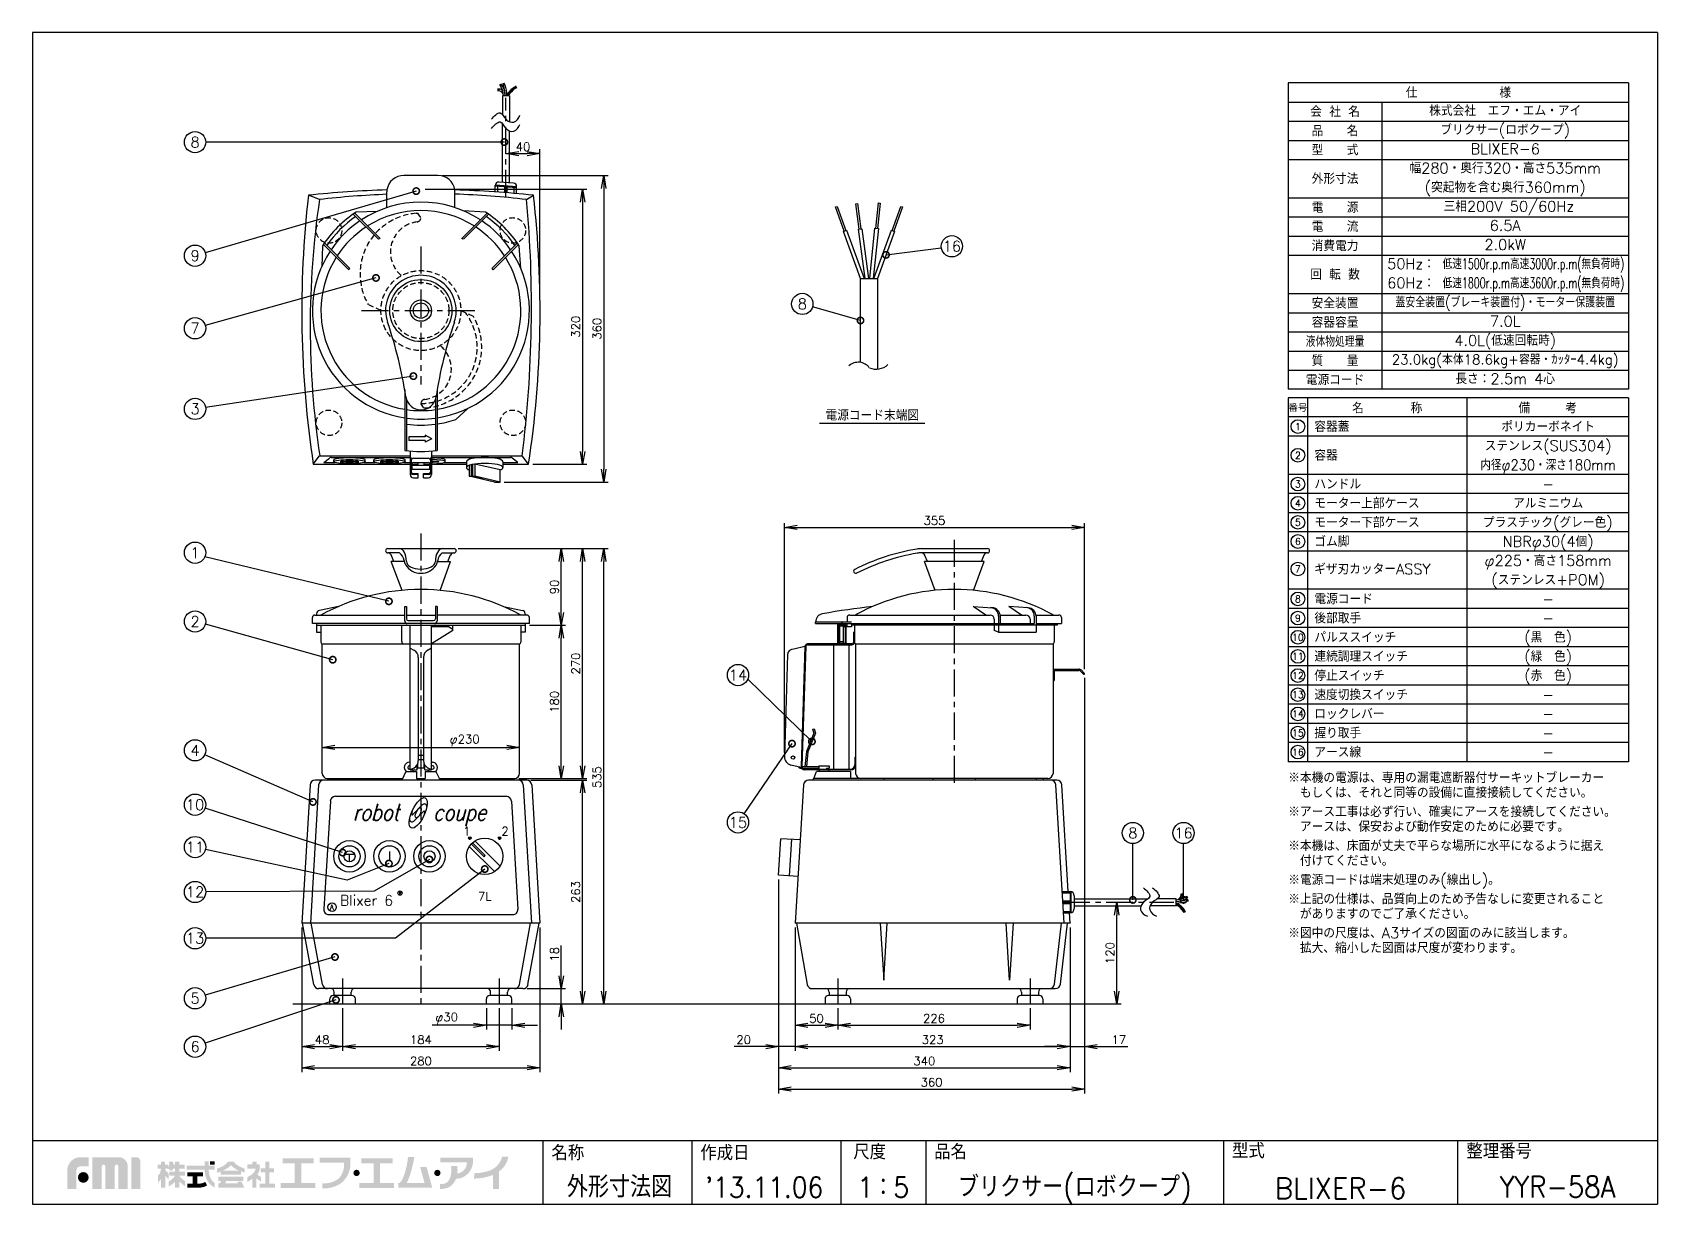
# Model space of a CAD drawing. Extents: x 115 to 2025, y 0 to 1377.
import ezdxf
from ezdxf.enums import TextEntityAlignment as Align

# ---------------------------------------------------------------- set-up
doc = ezdxf.new("R2010")
doc.units = 0
doc.header["$PDMODE"] = 3
doc.linetypes.add('CENTER', pattern=[50.8, 31.75, -6.35, 6.35, -6.35])
doc.linetypes.add('HIDDEN', pattern=[9.525, 6.35, -3.175])
doc.layers.get('0').update_dxf_attribs({"linetype": 'CONTINUOUS'})
doc.layers.get('DEFPOINTS').update_dxf_attribs({"linetype": 'CONTINUOUS'})
for name, color, linetype in [('DANMEN', 7, 'CONTINUOUS'), ('KIKI-2D2', 7, 'CONTINUOUS'), ('SIYOU', 7, 'CONTINUOUS'), ('SUNPOU', 7, 'CONTINUOUS'), ('WAKU', 7, 'CONTINUOUS')]:
    doc.layers.add(name, color=color, linetype=linetype)
doc.styles.get("Standard").update_dxf_attribs({"font": 'romans.shx', "bigfont": 'extfont.shx'})
doc.dimstyles.get("Standard").update_dxf_attribs({"dimscale": 5, "dimtxt": 2, "dimasz": 3, "dimexe": 1, "dimexo": 1, "dimgap": 0.6, "dimtad": 3, "dimdec": 0, "dimzin": 0, "dimdsep": 46, "dimtxsty": 'STANDARD', "dimblk1": 'OPEN', "dimblk2": 'OPEN', "dimsah": 1, "dimcen": 1.5, "dimadec": 0, "dimazin": 0, "dimtfac": 1, "dimtdec": 0, "dimtmove": 0, "dimatfit": 0, "dimldrblk": 'DOTSMALL', "dimfxl": 1, "dimtvp": 1, "dimtolj": 1, "dimtzin": 0, "dimarcsym": 0})

msp = doc.modelspace()

# ---------------------------------------------------------------- texts
at = {"color": 2, "oblique": 15, "width": 0.8}
msp.add_text('robot   coupe', height=19.5, dxfattribs=at).set_placement((491.5, 450.9))
at = {"color": 2}
for s, height, p in [('1', 10, (621.1, 433.3)), ('2', 10, (666.1, 433.3)), ('Blixer 6', 12, (476.5, 351)), ('R', 3, (545.7, 364.1)), ('7L', 10, (638.7, 356.8)), ('A', 6, (464.6, 346.1))]:
    msp.add_text(s, height=height, dxfattribs=at).set_placement(p)
at = {"layer": 'SIYOU'}
for s, p in [('仕\u3000\u3000\u3000\u3000\u3000\u3000\u3000様', (1791, 1306.2)), ('会 社 名', (1646, 1283.8)), ('品\u3000\u3000名', (1646, 1261.2)), ('型\u3000\u3000式', (1646, 1238.8)), ('外形寸法', (1646, 1205)), ('電\u3000\u3000源', (1646, 1171.2)), ('電\u3000\u3000流', (1646, 1148.8)), ('消費電力', (1646, 1126.2)), ('回 転 数', (1646, 1092.5)), ('安全装置', (1646, 1058.7)), ('容器容量', (1646, 1036.2)), ('質\u3000\u3000量', (1646, 991.2)), ('電源コード', (1646, 968.7))]:
    msp.add_text(s, height=12.5, dxfattribs=at).set_placement(p, align=Align.MIDDLE_CENTER)
at = {"layer": 'SIYOU', "color": 1}
for s, height, p in [('株式会社\u3000エフ・エム・アイ', 12.5, (1846, 1285)), ('ブリクサー(ロボクープ)', 12.5, (1846, 1262.5)), ('BLIXER-6', 12.5, (1846, 1240)), ('幅280・奥行320・高さ535mm', 12.5, (1846, 1217.5)), ('(突起物を含む奥行360mm)', 12.5, (1846, 1195)), (' 三相200V 50/60Hz', 12.5, (1846, 1172.5)), ('6.5A', 12.5, (1846, 1150)), ('2.0kW', 12.5, (1846, 1127.5)), ('7.0L', 12.5, (1846, 1037.5)), ('4.0L(低速回転時)', 12.5, (1846, 1015)), ('23.0kg(本体18.6kg+容器・ｶｯﾀｰ4.4kg)', 11.5, (1846, 992.5)), ('長さ：2.5m 4心', 12.5, (1846, 970)), ('ポリカーボネイト', 12.5, (1896.5, 913.7)), ('ステンレス(SUS304)', 12.5, (1896.5, 891.2)), ('-', 12.5, (1896.5, 846.2)), ('アルミニウム', 12.5, (1896.5, 823.7)), ('プラスチック(グレー色)', 12.5, (1896, 801.2)), ('NBRφ30(4個)', 12.5, (1896.5, 778.7)), ('φ225・高さ158mm', 12.5, (1896.5, 756.2)), ('(ステンレス+POM)', 12.5, (1896.5, 733.7)), ('-', 12.5, (1896.5, 711.2)), ('-', 12.5, (1896.5, 688.7)), ('(黒\u3000色)', 12.5, (1896.5, 666.2)), ('(緑\u3000色)', 12.5, (1896.5, 643.7)), ('(赤\u3000色)', 12.5, (1896.5, 621.2)), ('-', 12.5, (1896.5, 598.7)), ('-', 12.5, (1896.5, 576.2)), ('-', 12.5, (1896.5, 553.7)), ('-', 12.5, (1896.5, 531.2))]:
    msp.add_text(s, height=height, dxfattribs=at).set_placement(p, align=Align.MIDDLE_CENTER)
for s, p in [('50Hz：', (1707.3, 1105)), ('60Hz：', (1707.3, 1082.5))]:
    msp.add_text(s, height=12.5, dxfattribs=at).set_placement(p, align=Align.MIDDLE_LEFT)
for s, width, p in [('低速1500r.p.m高速3000r.p.m(無負荷時)', 0.65, (1879.2, 1105)), ('低速1800r.p.m高速3600r.p.m(無負荷時)', 0.65, (1879.2, 1082.5)), ('蓋安全装置(ブレーキ装置付)・モーター保護装置', 0.85, (1846, 1060)), ('内径φ230・深さ180mm', 0.9, (1896.5, 868.7))]:
    msp.add_text(s, height=12.5, dxfattribs=dict(at, width=width)).set_placement(p, align=Align.MIDDLE_CENTER)
at = {"layer": 'SIYOU', "width": 0.8}
msp.add_text('液体物処理量', height=12.5, dxfattribs=at).set_placement((1646, 1013.7), align=Align.MIDDLE_CENTER)
at = {"layer": 'SIYOU'}
for s, height, p in [('番号', 8.04, (1602.3, 936.2)), ('名\u3000\u3000\u3000\u3000称', 12.5, (1707.3, 936.2)), ('備\u3000\u3000\u3000考', 12.5, (1896, 936.2)), ('1', 8.04, (1602.3, 913.7)), ('2', 8.04, (1602.3, 880)), ('3', 8.04, (1602.3, 846.2)), ('4', 8.04, (1602.3, 823.7)), ('5', 8.04, (1602.3, 801.2)), ('6', 8.04, (1602.3, 778.7)), ('7', 8.04, (1602.3, 746.4)), ('8', 8.04, (1602.3, 711.2)), ('9', 8.04, (1602.3, 688.7)), ('10', 8.04, (1602.3, 666.2)), ('11', 8.04, (1602.3, 643.7)), ('12', 8.04, (1602.3, 621.2)), ('13', 8.04, (1602.3, 598.7)), ('14', 8.04, (1602.3, 576.2)), ('15', 8.04, (1602.3, 553.7)), ('16', 8.04, (1602.3, 531.2))]:
    msp.add_text(s, height=height, dxfattribs=at).set_placement(p, align=Align.MIDDLE)
at = {"layer": 'SIYOU', "color": 1}
msp.add_text('電源コード末端図', height=12.5, dxfattribs=at).set_placement((1102.1, 927.7), align=Align.MIDDLE)
at = {"layer": 'SIYOU'}
for s, p in [('容器蓋', (1621.7, 913.7)), ('容器', (1621.7, 880)), ('ハンドル', (1621.7, 846.2)), ('モーター上部ケース', (1621.7, 823.7)), ('モーター下部ケース', (1621.7, 801.2)), ('ゴム脚', (1621.7, 778.7)), ('ギザ刃カッターASSY', (1621.4, 746.4)), ('電源コード', (1621.7, 711.2)), ('後部取手', (1621.7, 688.7)), ('パルススイッチ', (1621.7, 666.2)), ('連続調理スイッチ', (1621.7, 643.7)), ('停止スイッチ', (1621.7, 621.2)), ('速度切換スイッチ', (1621.7, 598.7)), ('ロックレバー', (1621.7, 576.2)), ('握り取手', (1621.7, 553.7)), ('アース線', (1621.7, 531.2))]:
    msp.add_text(s, height=12.5, dxfattribs=at).set_placement(p, align=Align.MIDDLE_LEFT)
at = {"layer": 'SIYOU', "color": 1}
for s, p in [('※本機の電源は、専用の漏電遮断器付サーキットブレーカー', (1591, 495)), ('\u3000もしくは、それと同等の設備に直接接続してください。', (1591, 477.5)), ('※アース工事は必ず行い、確実にアースを接続してください。', (1591, 455)), ('\u3000アースは、保安および動作安定のために必要です。', (1591, 437.5)), ('※本機は、床面が丈夫で平らな場所に水平になるように据え', (1591, 415)), ('\u3000付けてください。', (1591, 397.5)), ('※電源コードは端末処理のみ(線出し)。', (1591, 375)), ('※上記の仕様は、品質向上のため予告なしに変更されること', (1591, 352.5)), ('\u3000がありますのでご了承ください。', (1591, 335)), ('※図中の尺度は、A3サイズの図面のみに該当します。', (1591, 312.5)), ('\u3000拡大、縮小した図面は尺度が変わります。', (1591, 295))]:
    msp.add_text(s, height=12.5, dxfattribs=at).set_placement(p)
at = {"layer": 'SUNPOU'}
for s, p in [('8', (306.1, 1247.9)), ('16', (1195.6, 1125.6)), ('9', (306.1, 1114.5)), ('8', (1019.8, 1057.9)), ('7', (306.1, 1029.2)), ('3', (306.1, 934.5)), ('1', (306.1, 765.5)), ('2', (306.1, 684.7)), ('14', (944.2, 621.8)), ('4', (306.1, 533.3)), ('10', (306.1, 469.4)), ('15', (944.2, 448.6)), ('8', (1408.3, 436.2)), ('16', (1467.9, 436.2)), ('11', (306.1, 419.6)), ('12', (306.1, 366.9)), ('13', (306.1, 312.5)), ('5', (306.1, 242)), ('6', (306.1, 185.1))]:
    msp.add_text(s, height=12.5, dxfattribs=at).set_placement(p, align=Align.MIDDLE)
at = {"layer": 'WAKU'}
for s, p in [('名称', (725, 51.6)), ('作成日', (900, 51.6)), ('尺度', (1079.8, 52.7)), ('品名', (1174.8, 52.7)), ('型式', (1524.9, 54)), ('整理番号', (1800.4, 53.6))]:
    msp.add_text(s, height=17.5, dxfattribs=at).set_placement(p)
at = {"layer": 'WAKU', "color": 1, "width": 0.9}
for s, height, p in [('外形寸法図', 25, (805, 8)), ("'13.11.06", 24, (975, 8)), ('1：5', 24, (1115, 8)), ('YYR-58A', 25, (1907.5, 8))]:
    msp.add_text(s, height=height, dxfattribs=at).set_placement(p, align=Align.CENTER)
at = {"layer": 'WAKU', "color": 1}
for s, width, p in [('ブリクサー(ロボクープ)', 0.9, (1340, 18.7)), ('BLIXER-6', 0.95, (1652.5, 18.7))]:
    msp.add_text(s, height=25, dxfattribs=dict(at, width=width)).set_placement(p, align=Align.MIDDLE)

# ---------------------------------------------------------------- blocks, each defined once
blk = doc.blocks.new('_DotSmall')
at = {"color": 0, "linetype": 'ByBlock', "const_width": 0.5}
blk.add_lwpolyline([(-0.0625, 0, 1), (0.0625, 0, 1)], format="xyb", close=True, dxfattribs=at)
blk = doc.blocks.new('_OPEN')
at = {"color": 0, "linetype": 'ByBlock'}
for p, q in [((-1, 0.17), (0, 0)), ((0, 0), (-1, -0.17)), ((0, 0), (-1, 0))]:
    blk.add_line(p, q, dxfattribs=at)
blk = doc.blocks.new('*D2')
at = {"layer": 'DEFPOINTS', "color": 0}
for p in [(671.5, 1234.5), (711.5, 1234.5), (711.5, 1060)]:
    blk.add_point(p, dxfattribs=at)
at = {"layer": 'SUNPOU', "color": 0, "lineweight": -2}
for p, q in [((686.5, 1234.5), (696.5, 1234.5)), ((711.5, 1065), (711.5, 1239.5))]:
    blk.add_line(p, q, dxfattribs=at)
at = {"layer": 'SUNPOU', "color": 0, "lineweight": -2, "xscale": 15, "yscale": 15, "zscale": 15, "rotation": 180}
blk.add_blockref('_OPEN', (671.5, 1234.5), dxfattribs=at)
at = {"layer": 'SUNPOU', "color": 0, "lineweight": -2, "xscale": 15, "yscale": 15, "zscale": 15}
blk.add_blockref('_OPEN', (711.5, 1234.5), dxfattribs=at)
at = {"layer": 'SUNPOU', "color": 0, "insert": (691.5, 1242.5), "char_height": 10, "attachment_point": 5}
blk.add_mtext('\\A1;40', dxfattribs=at)
blk = doc.blocks.new('*D3')
at = {"layer": 'DEFPOINTS', "color": 0}
for p in [(648.5, 235.3), (678.5, 235.3), (648.5, 210.3)]:
    blk.add_point(p, dxfattribs=at)
at = {"layer": 'SUNPOU', "color": 0, "lineweight": -2}
for p, q in [((648.5, 230.3), (648.5, 205.3)), ((678.5, 230.3), (678.5, 205.3)), ((633.5, 210.3), (584.9, 210.3)), ((678.5, 210.3), (648.5, 210.3)), ((693.5, 210.3), (708.5, 210.3))]:
    blk.add_line(p, q, dxfattribs=at)
at = {"layer": 'SUNPOU', "color": 0, "lineweight": -2, "xscale": 15, "yscale": 15, "zscale": 15}
blk.add_blockref('_OPEN', (648.5, 210.3), dxfattribs=at)
at = {"layer": 'SUNPOU', "color": 0, "lineweight": -2, "xscale": 15, "yscale": 15, "zscale": 15, "rotation": 180}
blk.add_blockref('_OPEN', (678.5, 210.3), dxfattribs=at)
at = {"layer": 'SUNPOU', "color": 0, "insert": (601.7, 218.3), "char_height": 10, "attachment_point": 5}
blk.add_mtext('\\A1;φ30', dxfattribs=at)
blk = doc.blocks.new('*D4')
at = {"layer": 'DEFPOINTS', "color": 0}
for p in [(479.5, 235.3), (663.5, 235.3), (663.5, 185.3)]:
    blk.add_point(p, dxfattribs=at)
at = {"layer": 'SUNPOU', "color": 0, "lineweight": -2}
for p, q in [((479.5, 230.3), (479.5, 180.3)), ((663.5, 230.3), (663.5, 180.3)), ((494.5, 185.3), (648.5, 185.3))]:
    blk.add_line(p, q, dxfattribs=at)
at = {"layer": 'SUNPOU', "color": 0, "lineweight": -2, "xscale": 15, "yscale": 15, "zscale": 15, "rotation": 180}
blk.add_blockref('_OPEN', (479.5, 185.3), dxfattribs=at)
at = {"layer": 'SUNPOU', "color": 0, "lineweight": -2, "xscale": 15, "yscale": 15, "zscale": 15}
blk.add_blockref('_OPEN', (663.5, 185.3), dxfattribs=at)
at = {"layer": 'SUNPOU', "color": 0, "insert": (571.5, 193.3), "char_height": 10, "attachment_point": 5}
blk.add_mtext('\\A1;184', dxfattribs=at)
blk = doc.blocks.new('*D5')
at = {"layer": 'DEFPOINTS', "color": 0}
for p in [(431.5, 330.3), (711.5, 330.3), (711.5, 160.3)]:
    blk.add_point(p, dxfattribs=at)
at = {"layer": 'SUNPOU', "color": 0, "lineweight": -2}
for p, q in [((431.5, 325.3), (431.5, 155.3)), ((711.5, 325.3), (711.5, 155.3)), ((446.5, 160.3), (696.5, 160.3))]:
    blk.add_line(p, q, dxfattribs=at)
at = {"layer": 'SUNPOU', "color": 0, "lineweight": -2, "xscale": 15, "yscale": 15, "zscale": 15, "rotation": 180}
blk.add_blockref('_OPEN', (431.5, 160.3), dxfattribs=at)
at = {"layer": 'SUNPOU', "color": 0, "lineweight": -2, "xscale": 15, "yscale": 15, "zscale": 15}
blk.add_blockref('_OPEN', (711.5, 160.3), dxfattribs=at)
at = {"layer": 'SUNPOU', "color": 0, "insert": (571.5, 168.3), "char_height": 10, "attachment_point": 5}
blk.add_mtext('\\A1;280', dxfattribs=at)
blk = doc.blocks.new('*D6')
at = {"layer": 'DEFPOINTS', "color": 0}
for p in [(1011.5, 330.3), (1061.5, 235.3), (1061.5, 210.3)]:
    blk.add_point(p, dxfattribs=at)
at = {"layer": 'SUNPOU', "color": 0, "lineweight": -2}
for p, q in [((1011.5, 325.3), (1011.5, 205.3)), ((1061.5, 230.3), (1061.5, 205.3)), ((1026.5, 210.3), (1046.5, 210.3))]:
    blk.add_line(p, q, dxfattribs=at)
at = {"layer": 'SUNPOU', "color": 0, "lineweight": -2, "xscale": 15, "yscale": 15, "zscale": 15, "rotation": 180}
blk.add_blockref('_OPEN', (1011.5, 210.3), dxfattribs=at)
at = {"layer": 'SUNPOU', "color": 0, "lineweight": -2, "xscale": 15, "yscale": 15, "zscale": 15}
blk.add_blockref('_OPEN', (1061.5, 210.3), dxfattribs=at)
at = {"layer": 'SUNPOU', "color": 0, "insert": (1036.5, 218.3), "char_height": 10, "attachment_point": 5}
blk.add_mtext('\\A1;50', dxfattribs=at)
blk = doc.blocks.new('*D7')
at = {"layer": 'DEFPOINTS', "color": 0}
for p in [(1061.5, 235.3), (1287.5, 235.3), (1287.5, 210.3)]:
    blk.add_point(p, dxfattribs=at)
at = {"layer": 'SUNPOU', "color": 0, "lineweight": -2}
for p, q in [((1061.5, 230.3), (1061.5, 205.3)), ((1287.5, 230.3), (1287.5, 205.3)), ((1076.5, 210.3), (1272.5, 210.3))]:
    blk.add_line(p, q, dxfattribs=at)
at = {"layer": 'SUNPOU', "color": 0, "lineweight": -2, "xscale": 15, "yscale": 15, "zscale": 15, "rotation": 180}
blk.add_blockref('_OPEN', (1061.5, 210.3), dxfattribs=at)
at = {"layer": 'SUNPOU', "color": 0, "lineweight": -2, "xscale": 15, "yscale": 15, "zscale": 15}
blk.add_blockref('_OPEN', (1287.5, 210.3), dxfattribs=at)
at = {"layer": 'SUNPOU', "color": 0, "insert": (1174.5, 218.3), "char_height": 10, "attachment_point": 5}
blk.add_mtext('\\A1;226', dxfattribs=at)
blk = doc.blocks.new('*D8')
at = {"layer": 'DEFPOINTS', "color": 0}
for p in [(991.9, 386.6), (1011.5, 330.3), (1011.5, 185.3)]:
    blk.add_point(p, dxfattribs=at)
at = {"layer": 'SUNPOU', "color": 0, "lineweight": -2}
for p, q in [((991.9, 381.6), (991.9, 180.3)), ((1011.5, 325.3), (1011.5, 180.3)), ((976.9, 185.3), (939.7, 185.3)), ((1011.5, 185.3), (991.9, 185.3)), ((1026.5, 185.3), (1041.5, 185.3))]:
    blk.add_line(p, q, dxfattribs=at)
at = {"layer": 'SUNPOU', "color": 0, "lineweight": -2, "xscale": 15, "yscale": 15, "zscale": 15}
blk.add_blockref('_OPEN', (991.9, 185.3), dxfattribs=at)
at = {"layer": 'SUNPOU', "color": 0, "lineweight": -2, "xscale": 15, "yscale": 15, "zscale": 15, "rotation": 180}
blk.add_blockref('_OPEN', (1011.5, 185.3), dxfattribs=at)
at = {"layer": 'SUNPOU', "color": 0, "insert": (950.8, 193.3), "char_height": 10, "attachment_point": 5}
blk.add_mtext('\\A1;20', dxfattribs=at)
blk = doc.blocks.new('*D9')
at = {"layer": 'DEFPOINTS', "color": 0}
for p in [(1011.5, 330.3), (1334.5, 330.3), (1334.5, 185.3)]:
    blk.add_point(p, dxfattribs=at)
at = {"layer": 'SUNPOU', "color": 0, "lineweight": -2}
for p, q in [((1011.5, 325.3), (1011.5, 180.3)), ((1334.5, 325.3), (1334.5, 180.3)), ((1026.5, 185.3), (1319.5, 185.3))]:
    blk.add_line(p, q, dxfattribs=at)
at = {"layer": 'SUNPOU', "color": 0, "lineweight": -2, "xscale": 15, "yscale": 15, "zscale": 15, "rotation": 180}
blk.add_blockref('_OPEN', (1011.5, 185.3), dxfattribs=at)
at = {"layer": 'SUNPOU', "color": 0, "lineweight": -2, "xscale": 15, "yscale": 15, "zscale": 15}
blk.add_blockref('_OPEN', (1334.5, 185.3), dxfattribs=at)
at = {"layer": 'SUNPOU', "color": 0, "insert": (1173, 193.3), "char_height": 10, "attachment_point": 5}
blk.add_mtext('\\A1;323', dxfattribs=at)
blk = doc.blocks.new('*D10')
at = {"layer": 'DEFPOINTS', "color": 0}
for p in [(1351.5, 623.5), (1334.5, 330.3), (1351.5, 185.3)]:
    blk.add_point(p, dxfattribs=at)
at = {"layer": 'SUNPOU', "color": 0, "lineweight": -2}
for p, q in [((1351.5, 618.5), (1351.5, 180.3)), ((1334.5, 325.3), (1334.5, 180.3)), ((1319.5, 185.3), (1304.5, 185.3)), ((1334.5, 185.3), (1351.5, 185.3)), ((1366.5, 185.3), (1402.3, 185.3))]:
    blk.add_line(p, q, dxfattribs=at)
at = {"layer": 'SUNPOU', "color": 0, "lineweight": -2, "xscale": 15, "yscale": 15, "zscale": 15}
blk.add_blockref('_OPEN', (1334.5, 185.3), dxfattribs=at)
at = {"layer": 'SUNPOU', "color": 0, "lineweight": -2, "xscale": 15, "yscale": 15, "zscale": 15, "rotation": 180}
blk.add_blockref('_OPEN', (1351.5, 185.3), dxfattribs=at)
at = {"layer": 'SUNPOU', "color": 0, "insert": (1391.9, 193.3), "char_height": 10, "attachment_point": 5}
blk.add_mtext('\\A1;17', dxfattribs=at)
blk = doc.blocks.new('*D11')
at = {"layer": 'DEFPOINTS', "color": 0}
for p in [(991.9, 386.6), (1334.5, 330.3), (1334.5, 160.3)]:
    blk.add_point(p, dxfattribs=at)
at = {"layer": 'SUNPOU', "color": 0, "lineweight": -2}
for p, q in [((991.9, 381.6), (991.9, 155.3)), ((1334.5, 325.3), (1334.5, 155.3)), ((1006.9, 160.3), (1319.5, 160.3))]:
    blk.add_line(p, q, dxfattribs=at)
at = {"layer": 'SUNPOU', "color": 0, "lineweight": -2, "xscale": 15, "yscale": 15, "zscale": 15, "rotation": 180}
blk.add_blockref('_OPEN', (991.9, 160.3), dxfattribs=at)
at = {"layer": 'SUNPOU', "color": 0, "lineweight": -2, "xscale": 15, "yscale": 15, "zscale": 15}
blk.add_blockref('_OPEN', (1334.5, 160.3), dxfattribs=at)
at = {"layer": 'SUNPOU', "color": 0, "insert": (1163.2, 168.3), "char_height": 10, "attachment_point": 5}
blk.add_mtext('\\A1;340', dxfattribs=at)
blk = doc.blocks.new('*D12')
at = {"layer": 'DEFPOINTS', "color": 0}
for p in [(431.5, 330.3), (479.5, 235.3), (479.5, 185.3)]:
    blk.add_point(p, dxfattribs=at)
at = {"layer": 'SUNPOU', "color": 0, "lineweight": -2}
for p, q in [((431.5, 325.3), (431.5, 180.3)), ((479.5, 230.3), (479.5, 180.3)), ((446.5, 185.3), (464.5, 185.3))]:
    blk.add_line(p, q, dxfattribs=at)
at = {"layer": 'SUNPOU', "color": 0, "lineweight": -2, "xscale": 15, "yscale": 15, "zscale": 15, "rotation": 180}
blk.add_blockref('_OPEN', (431.5, 185.3), dxfattribs=at)
at = {"layer": 'SUNPOU', "color": 0, "lineweight": -2, "xscale": 15, "yscale": 15, "zscale": 15}
blk.add_blockref('_OPEN', (479.5, 185.3), dxfattribs=at)
at = {"layer": 'SUNPOU', "color": 0, "insert": (455.5, 193.3), "char_height": 10, "attachment_point": 5}
blk.add_mtext('\\A1;48', dxfattribs=at)
blk = doc.blocks.new('*D13')
at = {"layer": 'DEFPOINTS', "color": 0}
for p in [(691.5, 253.3), (736.5, 253.3), (678.5, 235.3)]:
    blk.add_point(p, dxfattribs=at)
at = {"layer": 'SUNPOU', "color": 0, "lineweight": -2}
for p, q in [((736.5, 268.3), (736.5, 304.1)), ((696.5, 253.3), (741.5, 253.3)), ((736.5, 235.3), (736.5, 253.3)), ((683.5, 235.3), (741.5, 235.3)), ((736.5, 220.3), (736.5, 205.3))]:
    blk.add_line(p, q, dxfattribs=at)
at = {"layer": 'SUNPOU', "color": 0, "lineweight": -2, "xscale": 15, "yscale": 15, "zscale": 15}
for p, rotation in [((736.5, 253.3), 270), ((736.5, 235.3), 90)]:
    blk.add_blockref('_OPEN', p, dxfattribs=dict(at, rotation=rotation))
at = {"layer": 'SUNPOU', "color": 0, "insert": (728.5, 293.7), "char_height": 10, "attachment_point": 5, "rotation": 90}
blk.add_mtext('\\A1;18', dxfattribs=at)
blk = doc.blocks.new('*D14')
at = {"layer": 'DEFPOINTS', "color": 0}
for p in [(695.9, 498.3), (761.5, 498.3), (678.5, 235.3)]:
    blk.add_point(p, dxfattribs=at)
at = {"layer": 'SUNPOU', "color": 0, "lineweight": -2}
for p, q in [((700.9, 498.3), (766.5, 498.3)), ((761.5, 250.3), (761.5, 483.3)), ((683.5, 235.3), (766.5, 235.3))]:
    blk.add_line(p, q, dxfattribs=at)
at = {"layer": 'SUNPOU', "color": 0, "lineweight": -2, "xscale": 15, "yscale": 15, "zscale": 15}
for p, rotation in [((761.5, 498.3), 90), ((761.5, 235.3), 270)]:
    blk.add_blockref('_OPEN', p, dxfattribs=dict(at, rotation=rotation))
at = {"layer": 'SUNPOU', "color": 0, "insert": (753.5, 366.8), "char_height": 10, "attachment_point": 5, "rotation": 90}
blk.add_mtext('\\A1;263', dxfattribs=at)
blk = doc.blocks.new('*D15')
at = {"layer": 'DEFPOINTS', "color": 0}
for p in [(610.5, 770.3), (761.5, 770.3), (681.5, 500.3)]:
    blk.add_point(p, dxfattribs=at)
at = {"layer": 'SUNPOU', "color": 0, "lineweight": -2}
for p, q in [((615.5, 770.3), (766.5, 770.3)), ((761.5, 515.3), (761.5, 755.3)), ((686.5, 500.3), (766.5, 500.3))]:
    blk.add_line(p, q, dxfattribs=at)
at = {"layer": 'SUNPOU', "color": 0, "lineweight": -2, "xscale": 15, "yscale": 15, "zscale": 15}
for p, rotation in [((761.5, 770.3), 90), ((761.5, 500.3), 270)]:
    blk.add_blockref('_OPEN', p, dxfattribs=dict(at, rotation=rotation))
at = {"layer": 'SUNPOU', "color": 0, "insert": (753.5, 635.3), "char_height": 10, "attachment_point": 5, "rotation": 90}
blk.add_mtext('\\A1;270', dxfattribs=at)
blk = doc.blocks.new('*D16')
at = {"layer": 'DEFPOINTS', "color": 0}
for p in [(610.5, 770.3), (786.5, 770.3), (678.5, 235.3)]:
    blk.add_point(p, dxfattribs=at)
at = {"layer": 'SUNPOU', "color": 0, "lineweight": -2}
for p, q in [((615.5, 770.3), (791.5, 770.3)), ((786.5, 250.3), (786.5, 755.3)), ((683.5, 235.3), (791.5, 235.3))]:
    blk.add_line(p, q, dxfattribs=at)
at = {"layer": 'SUNPOU', "color": 0, "lineweight": -2, "xscale": 15, "yscale": 15, "zscale": 15}
for p, rotation in [((786.5, 770.3), 90), ((786.5, 235.3), 270)]:
    blk.add_blockref('_OPEN', p, dxfattribs=dict(at, rotation=rotation))
at = {"layer": 'SUNPOU', "color": 0, "insert": (778.5, 501.8), "char_height": 10, "attachment_point": 5, "rotation": 90}
blk.add_mtext('\\A1;535', dxfattribs=at)
blk = doc.blocks.new('*D17')
at = {"layer": 'DEFPOINTS', "color": 0}
for p in [(694, 680.3), (736.5, 680.3), (681.5, 500.3)]:
    blk.add_point(p, dxfattribs=at)
at = {"layer": 'SUNPOU', "color": 0, "lineweight": -2}
for p, q in [((699, 680.3), (741.5, 680.3)), ((736.5, 515.3), (736.5, 665.3)), ((686.5, 500.3), (741.5, 500.3))]:
    blk.add_line(p, q, dxfattribs=at)
at = {"layer": 'SUNPOU', "color": 0, "lineweight": -2, "xscale": 15, "yscale": 15, "zscale": 15}
for p, rotation in [((736.5, 680.3), 90), ((736.5, 500.3), 270)]:
    blk.add_blockref('_OPEN', p, dxfattribs=dict(at, rotation=rotation))
at = {"layer": 'SUNPOU', "color": 0, "insert": (728.5, 590.3), "char_height": 10, "attachment_point": 5, "rotation": 90}
blk.add_mtext('\\A1;180', dxfattribs=at)
blk = doc.blocks.new('*D18')
at = {"layer": 'DEFPOINTS', "color": 0}
for p in [(610.5, 770.3), (736.5, 770.3), (694, 680.3)]:
    blk.add_point(p, dxfattribs=at)
at = {"layer": 'SUNPOU', "color": 0, "lineweight": -2}
for p, q in [((615.5, 770.3), (741.5, 770.3)), ((736.5, 695.3), (736.5, 755.3)), ((699, 680.3), (741.5, 680.3))]:
    blk.add_line(p, q, dxfattribs=at)
at = {"layer": 'SUNPOU', "color": 0, "lineweight": -2, "xscale": 15, "yscale": 15, "zscale": 15}
for p, rotation in [((736.5, 770.3), 90), ((736.5, 680.3), 270)]:
    blk.add_blockref('_OPEN', p, dxfattribs=dict(at, rotation=rotation))
at = {"layer": 'SUNPOU', "color": 0, "insert": (728.5, 725.3), "char_height": 10, "attachment_point": 5, "rotation": 90}
blk.add_mtext('\\A1;90', dxfattribs=at)
blk = doc.blocks.new('*D19')
at = {"layer": 'DEFPOINTS', "color": 0}
for p in [(1389.5, 354.8), (1389.5, 354.8), (1302.5, 235.3)]:
    blk.add_point(p, dxfattribs=at)
at = {"layer": 'SUNPOU', "color": 0, "lineweight": -2}
for p, q in [((1389.5, 250.3), (1389.5, 339.8)), ((1307.5, 235.3), (1394.5, 235.3))]:
    blk.add_line(p, q, dxfattribs=at)
at = {"layer": 'SUNPOU', "color": 0, "lineweight": -2, "xscale": 15, "yscale": 15, "zscale": 15}
for p, rotation in [((1389.5, 354.8), 90), ((1389.5, 235.3), 270)]:
    blk.add_blockref('_OPEN', p, dxfattribs=dict(at, rotation=rotation))
at = {"layer": 'SUNPOU', "color": 0, "insert": (1381.5, 295.1), "char_height": 10, "attachment_point": 5, "rotation": 90}
blk.add_mtext('\\A1;120', dxfattribs=at)
blk = doc.blocks.new('*D20')
at = {"layer": 'DEFPOINTS', "color": 0}
for p in [(1351.5, 623.5), (991.9, 386.6), (1351.5, 135.3)]:
    blk.add_point(p, dxfattribs=at)
at = {"layer": 'SUNPOU', "color": 0, "lineweight": -2}
for p, q in [((1351.5, 618.5), (1351.5, 130.3)), ((991.9, 381.6), (991.9, 130.3)), ((1006.9, 135.3), (1336.5, 135.3))]:
    blk.add_line(p, q, dxfattribs=at)
at = {"layer": 'SUNPOU', "color": 0, "lineweight": -2, "xscale": 15, "yscale": 15, "zscale": 15, "rotation": 180}
blk.add_blockref('_OPEN', (991.9, 135.3), dxfattribs=at)
at = {"layer": 'SUNPOU', "color": 0, "lineweight": -2, "xscale": 15, "yscale": 15, "zscale": 15}
blk.add_blockref('_OPEN', (1351.5, 135.3), dxfattribs=at)
at = {"layer": 'SUNPOU', "color": 0, "insert": (1171.7, 143.3), "char_height": 10, "attachment_point": 5}
blk.add_mtext('\\A1;360', dxfattribs=at)
blk = doc.blocks.new('*D21')
at = {"layer": 'DEFPOINTS', "color": 0}
for p in [(455.5, 536.8), (687.5, 536.8), (687.5, 536.8)]:
    blk.add_point(p, dxfattribs=at)
at = {"layer": 'SUNPOU', "color": 0, "lineweight": -2}
blk.add_line((470.5, 536.8), (672.5, 536.8), dxfattribs=at)
at = {"layer": 'SUNPOU', "color": 0, "lineweight": -2, "xscale": 15, "yscale": 15, "zscale": 15, "rotation": 180}
blk.add_blockref('_OPEN', (455.5, 536.8), dxfattribs=at)
at = {"layer": 'SUNPOU', "color": 0, "lineweight": -2, "xscale": 15, "yscale": 15, "zscale": 15}
blk.add_blockref('_OPEN', (687.5, 536.8), dxfattribs=at)
at = {"layer": 'SUNPOU', "color": 0, "insert": (622.9, 544.8), "char_height": 10, "attachment_point": 5}
blk.add_mtext('\\A1;φ230', dxfattribs=at)
blk = doc.blocks.new('*D22')
at = {"layer": 'DEFPOINTS', "color": 0}
for p in [(571.5, 1192.5), (698, 869.5), (761.5, 869.5)]:
    blk.add_point(p, dxfattribs=at)
at = {"layer": 'SUNPOU', "color": 0, "lineweight": -2}
for p, q in [((576.5, 1192.5), (766.5, 1192.5)), ((761.5, 1177.5), (761.5, 884.5)), ((703, 869.5), (766.5, 869.5))]:
    blk.add_line(p, q, dxfattribs=at)
at = {"layer": 'SUNPOU', "color": 0, "lineweight": -2, "xscale": 15, "yscale": 15, "zscale": 15}
for p, rotation in [((761.5, 1192.5), 90), ((761.5, 869.5), 270)]:
    blk.add_blockref('_OPEN', p, dxfattribs=dict(at, rotation=rotation))
at = {"layer": 'SUNPOU', "color": 0, "insert": (753.5, 1031), "char_height": 10, "attachment_point": 5, "rotation": 90}
blk.add_mtext('\\A1;320', dxfattribs=at)
blk = doc.blocks.new('*D23')
at = {"layer": 'DEFPOINTS', "color": 0}
for p in [(591.5, 1208.6), (664.5, 848.6), (786.5, 848.6)]:
    blk.add_point(p, dxfattribs=at)
at = {"layer": 'SUNPOU', "color": 0, "lineweight": -2}
for p, q in [((596.5, 1208.6), (791.5, 1208.6)), ((786.5, 1193.6), (786.5, 863.6)), ((669.5, 848.6), (791.5, 848.6))]:
    blk.add_line(p, q, dxfattribs=at)
at = {"layer": 'SUNPOU', "color": 0, "lineweight": -2, "xscale": 15, "yscale": 15, "zscale": 15}
for p, rotation in [((786.5, 1208.6), 90), ((786.5, 848.6), 270)]:
    blk.add_blockref('_OPEN', p, dxfattribs=dict(at, rotation=rotation))
at = {"layer": 'SUNPOU', "color": 0, "insert": (778.5, 1028.6), "char_height": 10, "attachment_point": 5, "rotation": 90}
blk.add_mtext('\\A1;360', dxfattribs=at)
blk = doc.blocks.new('*D24')
at = {"layer": 'DEFPOINTS', "color": 0}
for p in [(1351.5, 795.3), (1351.5, 623.5), (998.9, 525.7)]:
    blk.add_point(p, dxfattribs=at)
at = {"layer": 'SUNPOU', "color": 0, "lineweight": -2}
for p, q in [((998.9, 530.7), (998.9, 800.3)), ((1013.9, 795.3), (1336.5, 795.3)), ((1351.5, 628.5), (1351.5, 800.3))]:
    blk.add_line(p, q, dxfattribs=at)
at = {"layer": 'SUNPOU', "color": 0, "lineweight": -2, "xscale": 15, "yscale": 15, "zscale": 15, "rotation": 180}
blk.add_blockref('_OPEN', (998.9, 795.3), dxfattribs=at)
at = {"layer": 'SUNPOU', "color": 0, "lineweight": -2, "xscale": 15, "yscale": 15, "zscale": 15}
blk.add_blockref('_OPEN', (1351.5, 795.3), dxfattribs=at)
at = {"layer": 'SUNPOU', "color": 0, "insert": (1175.2, 803.3), "char_height": 10, "attachment_point": 5}
blk.add_mtext('\\A1;355', dxfattribs=at)

# ---------------------------------------------------------------- dimensions: what is measured, and where the dimension line sits
at = {"layer": 'SUNPOU'}
for base, p1, p2, picture, middle in [((711.5, 1234.5), (671.5, 1234.5), (711.5, 1060), '*D2', (691.5, 1242.5)), ((1351.5, 135.3), (991.9, 386.6), (1351.5, 623.5), '*D20', (1171.7, 143.3)), ((1351.5, 185.3), (1334.5, 330.3), (1351.5, 623.5), '*D10', (1391.9, 193.3)), ((711.5, 160.3), (431.5, 330.3), (711.5, 330.3), '*D5', (571.5, 168.3)), ((479.5, 185.3), (431.5, 330.3), (479.5, 235.3), '*D12', (455.5, 193.3)), ((1061.5, 210.3), (1011.5, 330.3), (1061.5, 235.3), '*D6', (1036.5, 218.3)), ((1334.5, 185.3), (1011.5, 330.3), (1334.5, 330.3), '*D9', (1173, 193.3)), ((663.5, 185.3), (479.5, 235.3), (663.5, 235.3), '*D4', (571.5, 193.3)), ((1287.5, 210.3), (1061.5, 235.3), (1287.5, 235.3), '*D7', (1174.5, 218.3))]:
    dim = msp.add_linear_dim(base=base, p1=p1, p2=p2, dimstyle='STANDARD', dxfattribs=at)
    dim.commit()
    dim.dimension.update_dxf_attribs({"geometry": picture, "text_midpoint": middle})
for base, p1, p2, picture, middle in [((786.5, 848.6), (591.5, 1208.6), (664.5, 848.6), '*D23', (778.5, 1028.6)), ((761.5, 498.3), (678.5, 235.3), (695.9, 498.3), '*D14', (753.5, 366.8)), ((1389.5201071, 354.8320926), (1302.5324969, 235.3320926), (1389.5201071, 354.8320926), '*D19', (1381.5201071, 295.0820926)), ((736.5, 253.3), (678.5, 235.3), (691.5, 253.3), '*D13', (728.5, 293.7))]:
    dim = msp.add_linear_dim(base=base, p1=p1, p2=p2, angle=90, dimstyle='STANDARD', dxfattribs=at)
    dim.commit()
    dim.dimension.update_dxf_attribs({"geometry": picture, "text_midpoint": middle})
dim = msp.add_linear_dim(base=(761.5, 869.5), p1=(571.5, 1192.5), p2=(698, 869.5), angle=90, text='320', dimstyle='STANDARD', dxfattribs=at)
dim.commit()
dim.dimension.update_dxf_attribs({"geometry": '*D22', "text_midpoint": (753.5, 1031)})
for base, p1, p2, text, picture, middle in [((1351.5, 795.3), (998.9, 525.7), (1351.5, 623.5), '355', '*D24', (1175.2, 803.3)), ((1334.5, 160.3), (991.9, 386.6), (1334.5, 330.3), '340', '*D11', (1163.2, 168.3)), ((648.5, 210.3), (678.5, 235.3), (648.5, 235.3), 'φ<>', '*D3', (601.7, 218.3))]:
    dim = msp.add_linear_dim(base=base, p1=p1, p2=p2, text=text, dimstyle='STANDARD', dxfattribs=at)
    dim.commit()
    dim.dimension.update_dxf_attribs({"geometry": picture, "text_midpoint": middle})
for base, p1, p2, override, picture, middle in [((761.5, 770.3), (681.5, 500.3), (610.5, 770.3), {"dimtmove": 0}, '*D15', (753.5, 635.3)), ((736.5, 770.3), (694, 680.3), (610.5, 770.3), {"dimtmove": 1}, '*D18', (728.5, 725.3)), ((736.5, 680.3), (681.5, 500.3), (694, 680.3), {"dimgap": 0.6}, '*D17', (728.5, 590.3))]:
    dim = msp.add_linear_dim(base=base, p1=p1, p2=p2, angle=90, dimstyle='STANDARD', override=override, dxfattribs=at)
    dim.commit()
    dim.dimension.update_dxf_attribs({"geometry": picture, "text_midpoint": middle})
dim = msp.add_linear_dim(base=(786.5, 770.3), p1=(678.5, 235.3), p2=(610.5, 770.3), angle=90, dimstyle='STANDARD', override={"dimtmove": 0}, dxfattribs=at)
dim.commit()
dim.dimension.update_dxf_attribs({"geometry": '*D16', "text_midpoint": (786.5, 501.8), "dimtype": 160})
dim = msp.add_linear_dim(base=(687.5, 536.8), p1=(455.5, 536.8), p2=(687.5, 536.8), text='φ230', dimstyle='STANDARD', dxfattribs=at)
dim.commit()
dim.dimension.update_dxf_attribs({"geometry": '*D21', "text_midpoint": (622.9, 536.8), "dimtype": 160})
dim = msp.add_linear_dim(base=(1011.5, 185.3), p1=(991.9, 386.6), p2=(1011.5, 330.3), dimstyle='STANDARD', dxfattribs=at)
dim.commit()
dim.dimension.update_dxf_attribs({"geometry": '*D8', "text_midpoint": (950.8, 185.3), "dimtype": 160})

# ---------------------------------------------------------------- hatches: boundary and pattern name
at = {"layer": 'WAKU'}
h = msp.add_hatch(color=1, dxfattribs=at)
edge = h.paths.add_edge_path()
edge.add_spline(control_points=[(155.8, 17.8), (155.8, 17.8), (155.8, 39.7), (155.8, 39.7), (155.8, 48.3), (162.8, 55.3), (171.4, 55.3), (171.4, 55.3), (181.2, 55.3), (181.2, 55.3), (181.2, 55.3), (181.2, 44.5), (181.2, 44.5), (181.2, 44.5), (171.4, 44.5), (171.4, 44.5), (168.7, 44.5), (166.6, 42.3), (166.6, 39.7), (166.6, 39.7), (166.6, 17.8), (166.6, 17.8), (166.6, 17.8), (155.8, 17.8), (155.8, 17.8)], knot_values=[0, 0, 0, 0, 1, 1, 1, 2, 2, 2, 3, 3, 3, 4, 4, 4, 5, 5, 5, 6, 6, 6, 7, 7, 7, 8, 8, 8, 8], degree=3, periodic=0)
h = msp.add_hatch(color=1, dxfattribs=at)
edge = h.paths.add_edge_path()
edge.add_spline(control_points=[(226.7, 17.8), (226.7, 17.8), (215.9, 17.8), (215.9, 17.8), (215.9, 17.8), (215.9, 44.5), (215.9, 44.5), (215.9, 45.7), (214.9, 46.6), (213.8, 46.6), (212.6, 46.6), (211.7, 45.7), (211.7, 44.5), (211.7, 44.5), (211.7, 17.8), (211.7, 17.8), (211.7, 17.8), (200.6, 17.8), (200.6, 17.8), (200.6, 17.8), (200.6, 44.5), (200.6, 44.5), (200.6, 45.7), (199.7, 46.6), (198.5, 46.6), (197.4, 46.6), (196.4, 45.7), (196.4, 44.5), (196.4, 44.5), (196.4, 17.8), (196.4, 17.8), (196.4, 17.8), (185.4, 17.8), (185.4, 17.8), (185.4, 17.8), (185.4, 55.3), (185.4, 55.3), (185.4, 55.3), (201.2, 55.3), (201.2, 55.3), (201.2, 55.3), (216.1, 55.3), (216.1, 55.3), (222.1, 55.3), (226.9, 50.5), (226.9, 44.5), (226.9, 44.5), (226.9, 43.5), (226.9, 43.5), (226.9, 41.9), (226.9, 17.8), (226.9, 17.8), (226.9, 17.8), (226.7, 17.8), (226.7, 17.8)], knot_values=[0, 0, 0, 0, 1, 1, 1, 2, 2, 2, 3, 3, 3, 4, 4, 4, 5, 5, 5, 6, 6, 6, 7, 7, 7, 8, 8, 8, 9, 9, 9, 10, 10, 10, 11, 11, 11, 12, 12, 12, 13, 13, 13, 14, 14, 14, 15, 15, 15, 16, 16, 16, 17, 17, 17, 18, 18, 18, 18], degree=3, periodic=0)
h = msp.add_hatch(color=1, dxfattribs=at)
edge = h.paths.add_edge_path()
edge.add_spline(control_points=[(231, 17.8), (231, 17.8), (231, 55.3), (231, 55.3), (231, 55.3), (237, 55.3), (237, 55.3), (239.7, 55.3), (241.8, 53.1), (241.8, 50.5), (241.8, 50.5), (241.8, 17.8), (241.8, 17.8), (241.8, 17.8), (231, 17.8), (231, 17.8)], knot_values=[0, 0, 0, 0, 1, 1, 1, 2, 2, 2, 3, 3, 3, 4, 4, 4, 5, 5, 5, 5], degree=3, periodic=0)
h = msp.add_hatch(color=1, dxfattribs=at)
edge = h.paths.add_edge_path(flags=16)
edge.add_spline(control_points=[(294.2, 27.3), (294.2, 27.3), (292.2, 28.6), (290.2, 30.4), (289, 31.4), (288.1, 32.6), (287.7, 33.5), (287.7, 33.5), (287.7, 33.6), (287.7, 33.6), (287.7, 33.6), (294.1, 33.6), (294.1, 33.6), (294.1, 33.6), (294.1, 38.4), (294.1, 38.4), (294.1, 38.4), (287.7, 38.4), (287.7, 38.4), (287.7, 38.4), (287.7, 41.7), (287.7, 41.7), (287.7, 41.7), (293.7, 41.7), (293.7, 41.7), (293.7, 41.7), (293.7, 46.5), (293.7, 46.5), (293.7, 46.5), (287.7, 46.5), (287.7, 46.5), (287.7, 46.5), (287.7, 50.1), (287.7, 50.1), (287.7, 50.1), (282.6, 50.1), (282.6, 50.1), (282.6, 50.1), (282.6, 46.5), (282.6, 46.5), (282.6, 46.5), (280.8, 46.5), (280.8, 46.5), (280.7, 48.6), (280.4, 50.2), (280.4, 50.2), (280.4, 50.2), (275.6, 50.2), (275.6, 50.2), (275.6, 50.2), (275.7, 46.2), (275.6, 45.4), (275.6, 44.9), (275.1, 44.1), (274.7, 43.6), (274.7, 43.6), (274.7, 46.5), (274.7, 46.5), (274.7, 46.5), (270.6, 46.5), (270.6, 46.5), (270.6, 46.5), (270.6, 50.2), (270.6, 50.2), (270.6, 50.2), (266.1, 50.2), (266.1, 50.2), (266.1, 50.2), (266.1, 46.5), (266.1, 46.5), (266.1, 46.5), (262.1, 46.5), (262.1, 46.5), (262.1, 46.5), (262.1, 41.7), (262.1, 41.7), (262.1, 41.7), (266.1, 41.7), (266.1, 41.7), (266.1, 41.7), (266.1, 41.6), (266.1, 41.6), (265.9, 40.7), (265.5, 37.5), (264.5, 36.1), (263.5, 34.5), (262.4, 33.7), (262.4, 33.7), (262.4, 33.7), (262.4, 25.4), (262.4, 25.4), (262.4, 25.4), (265, 28), (266.1, 29.8), (266.1, 29.8), (266.1, 19.4), (266.1, 19.4), (266.1, 19.4), (270.6, 19.4), (270.6, 19.4), (270.6, 19.4), (270.6, 19.5), (270.6, 19.5), (270.6, 19.5), (271.2, 19.5), (271.2, 19.5), (271.2, 19.5), (271.2, 33.4), (271.2, 33.4), (272.4, 31.7), (275, 29.2), (275, 29.2), (275, 29.2), (275, 36.3), (275, 36.3), (275, 36.3), (273, 37.8), (272.1, 38.9), (271.4, 39.8), (270.9, 41.2), (270.7, 41.7), (270.7, 41.7), (274.4, 41.7), (274.4, 41.7), (274.4, 41.7), (278.6, 39.1), (278.6, 39.1), (278.6, 39.1), (279.5, 40.3), (280.1, 41.7), (280.1, 41.7), (282.6, 41.7), (282.6, 41.7), (282.6, 41.7), (282.6, 38.4), (282.6, 38.4), (282.6, 38.4), (276, 38.4), (276, 38.4), (276, 38.4), (276, 33.6), (276, 33.6), (276, 33.6), (282.4, 33.6), (282.4, 33.6), (282, 32.7), (281.1, 31.2), (279.2, 29.6), (276.3, 27.4), (274.9, 26.6), (274.9, 26.6), (274.9, 26.6), (274.9, 20.7), (274.9, 20.7), (274.9, 20.7), (280.7, 24), (282.6, 26.5), (282.6, 26.5), (282.6, 19.5), (282.6, 19.5), (282.6, 19.5), (287.7, 19.5), (287.7, 19.5), (287.7, 19.5), (287.7, 26.7), (287.7, 26.7), (290, 24.4), (294.2, 21.2), (294.2, 21.2), (294.2, 21.2), (294.2, 27.3), (294.2, 27.3)], knot_values=[0, 0, 0, 0, 1, 1, 1, 2, 2, 2, 3, 3, 3, 4, 4, 4, 5, 5, 5, 6, 6, 6, 7, 7, 7, 8, 8, 8, 9, 9, 9, 10, 10, 10, 11, 11, 11, 12, 12, 12, 13, 13, 13, 14, 14, 14, 15, 15, 15, 16, 16, 16, 17, 17, 17, 18, 18, 18, 19, 19, 19, 20, 20, 20, 21, 21, 21, 22, 22, 22, 23, 23, 23, 24, 24, 24, 25, 25, 25, 26, 26, 26, 27, 27, 27, 28, 28, 28, 29, 29, 29, 30, 30, 30, 31, 31, 31, 32, 32, 32, 33, 33, 33, 34, 34, 34, 35, 35, 35, 36, 36, 36, 37, 37, 37, 38, 38, 38, 39, 39, 39, 40, 40, 40, 41, 41, 41, 42, 42, 42, 43, 43, 43, 44, 44, 44, 45, 45, 45, 46, 46, 46, 47, 47, 47, 48, 48, 48, 49, 49, 49, 50, 50, 50, 51, 51, 51, 52, 52, 52, 53, 53, 53, 54, 54, 54, 55, 55, 55, 56, 56, 56, 57, 57, 57, 57], degree=3, periodic=0)
h = msp.add_hatch(color=1, dxfattribs=at)
edge = h.paths.add_edge_path()
edge.add_spline(control_points=[(324.6, 30), (323.6, 31.7), (322.9, 33.9), (322.6, 36), (322.3, 37.7), (322.2, 39.4), (322.1, 40.5), (322.1, 40.5), (329, 40.5), (329, 40.5), (329, 40.5), (329, 45.3), (329, 45.3), (329, 45.3), (322.2, 45.3), (322.2, 45.3), (322.2, 45.3), (322.2, 50.4), (322.2, 50.4), (322.2, 50.4), (317.2, 50.4), (317.2, 50.4), (317.2, 50.4), (317.2, 45.3), (317.2, 45.3), (317.2, 45.3), (296.4, 45.3), (296.4, 45.3), (296.4, 45.3), (296.4, 40.5), (296.4, 40.5), (296.4, 40.5), (317.4, 40.5), (317.4, 40.5), (317.4, 39.3), (317.5, 37.3), (317.9, 35.2), (318.3, 32.6), (319.3, 29.9), (320.5, 27.8), (323.1, 23), (327.5, 20.4), (327.9, 20.2), (328.3, 19.9), (329.3, 19.5), (329.3, 19.5), (329.3, 19.5), (329.3, 24.8), (329.3, 24.8), (328.1, 25.7), (326, 27.5), (324.6, 30)], knot_values=[0, 0, 0, 0, 1, 1, 1, 2, 2, 2, 3, 3, 3, 4, 4, 4, 5, 5, 5, 6, 6, 6, 7, 7, 7, 8, 8, 8, 9, 9, 9, 10, 10, 10, 11, 11, 11, 12, 12, 12, 13, 13, 13, 14, 14, 14, 15, 15, 15, 16, 16, 16, 17, 17, 17, 17], degree=3, periodic=0)
for points in [[(329, 46.4), (323.8, 46.4), (323.8, 50.4), (329, 50.4)], [(393.5, 24.3), (393.5, 37.3), (398.9, 37.3), (398.9, 42.2), (393.5, 42.2), (393.5, 50.2), (388.5, 50.2), (388.5, 42.2), (383, 42.2), (383, 37.3), (388.5, 37.3), (388.5, 24.3), (381.9, 24.3), (381.9, 19.4), (400.1, 19.4), (400.1, 24.3)], [(430.9, 25), (430.9, 48.2), (445.6, 48.2), (445.6, 53.9), (408.9, 53.9), (408.9, 48.2), (423.3, 48.2), (423.3, 25), (406.7, 25), (406.7, 19.1), (447.4, 19.1), (447.4, 25)], [(523.5, 25), (523.5, 48.2), (538.3, 48.2), (538.3, 53.9), (501.5, 53.9), (501.5, 48.2), (515.9, 48.2), (515.9, 25), (499.3, 25), (499.3, 19.1), (540, 19.1), (540, 25)]]:
    msp.add_hatch(color=1, dxfattribs=at).paths.add_polyline_path(points)
h = msp.add_hatch(color=1, dxfattribs=at)
edge = h.paths.add_edge_path()
edge.add_spline(control_points=[(338.8, 39.6), (340.3, 40.3), (341.7, 40.9), (342.5, 41.4), (345, 42.8), (347.5, 44.6), (347.9, 45.9), (348, 45.9), (348.1, 45.9), (348.3, 45.9), (348.3, 45.5), (351, 43.2), (353.1, 41.9), (354.5, 41), (356, 40.3), (357.5, 39.6), (357.5, 39.6), (338.8, 39.6), (338.8, 39.6)], knot_values=[0, 0, 0, 0, 1, 1, 1, 2, 2, 2, 3, 3, 3, 4, 4, 4, 5, 5, 5, 6, 6, 6, 6], degree=3, periodic=0)
edge = h.paths.add_edge_path(flags=16)
edge.add_spline(control_points=[(364.3, 41.9), (364.3, 41.9), (361.2, 42.9), (357.9, 44.6), (353.2, 47.2), (351.5, 50.1), (351.5, 50.1), (351.5, 50.1), (344.8, 50.1), (344.8, 50.1), (344.8, 50.1), (343.1, 47), (338.9, 44.8), (334.8, 42.7), (332, 41.9), (332, 41.9), (332, 41.9), (332, 36.8), (332, 36.8), (332, 36.8), (334, 37.6), (336.3, 38.6), (336.3, 38.6), (336.3, 34.6), (336.3, 34.6), (336.3, 34.6), (360.1, 34.6), (360.1, 34.6), (360.1, 34.6), (360.1, 38.6), (360.1, 38.6), (362.5, 37.7), (364.3, 37.2), (364.3, 37.2), (364.3, 37.2), (364.3, 41.9), (364.3, 41.9)], knot_values=[0, 0, 0, 0, 1, 1, 1, 2, 2, 2, 3, 3, 3, 4, 4, 4, 5, 5, 5, 6, 6, 6, 7, 7, 7, 8, 8, 8, 9, 9, 9, 10, 10, 10, 11, 11, 11, 12, 12, 12, 12], degree=3, periodic=0)
h = msp.add_hatch(color=1, dxfattribs=at)
edge = h.paths.add_edge_path()
edge.add_spline(control_points=[(383.5, 32.1), (383.5, 32.1), (381.3, 33.4), (380.3, 34.1), (379.9, 34.5), (379.5, 34.8), (379.3, 35.1), (380, 36), (380.7, 36.9), (381.1, 37.8), (382.8, 41.3), (382.1, 46.9), (382.1, 46.9), (382.1, 46.9), (378.3, 46.9), (378.3, 46.9), (378.3, 46.9), (378.3, 50.2), (378.3, 50.2), (378.3, 50.2), (373.3, 50.2), (373.3, 50.2), (373.3, 50.2), (373.3, 46.9), (373.3, 46.9), (373.3, 46.9), (367.5, 46.9), (367.5, 46.9), (367.5, 46.9), (367.5, 41.9), (367.5, 41.9), (367.5, 41.9), (377.2, 41.9), (377.2, 41.9), (377.1, 39.7), (375.3, 37), (373.5, 35.6), (371.6, 34.1), (367.6, 31.7), (367.6, 31.7), (367.6, 31.7), (367.6, 26.1), (367.6, 26.1), (367.6, 26.1), (369.4, 27), (372.1, 29), (372.5, 29.3), (372.9, 29.7), (373.4, 30), (373.4, 30), (373.4, 19.4), (373.4, 19.4), (373.4, 19.4), (378.2, 19.4), (378.2, 19.4), (378.2, 19.4), (378.2, 30.3), (378.2, 30.3), (380.4, 28.6), (383.5, 26.9), (383.5, 26.9), (383.5, 26.9), (383.5, 32.1), (383.5, 32.1)], knot_values=[0, 0, 0, 0, 1, 1, 1, 2, 2, 2, 3, 3, 3, 4, 4, 4, 5, 5, 5, 6, 6, 6, 7, 7, 7, 8, 8, 8, 9, 9, 9, 10, 10, 10, 11, 11, 11, 12, 12, 12, 13, 13, 13, 14, 14, 14, 15, 15, 15, 16, 16, 16, 17, 17, 17, 18, 18, 18, 19, 19, 19, 20, 20, 20, 21, 21, 21, 21], degree=3, periodic=0)
h = msp.add_hatch(color=1, dxfattribs=at)
edge = h.paths.add_edge_path()
edge.add_spline(control_points=[(488.7, 49), (488.7, 49), (488.7, 50.1), (488.7, 50.1), (488.8, 50.7), (488.8, 51.1), (488.7, 51.2), (488.7, 51.2), (488.7, 54.7), (488.7, 54.7), (488.7, 54.7), (452.7, 54.7), (452.7, 54.7), (452.7, 54.7), (452.7, 49), (452.7, 49), (452.7, 49), (481.2, 49), (481.2, 49), (481.3, 47.1), (481.4, 42.9), (480.3, 39.4), (479.1, 35.7), (477.5, 33), (475.4, 30.8), (471, 26.3), (462.9, 24.2), (455.8, 24.5), (455.8, 24.5), (455.8, 24.5), (455.8, 24.5), (455.8, 24.5), (455.8, 18.6), (455.8, 18.6), (455.8, 18.6), (455.8, 18.6), (455.8, 18.6), (464.5, 18.2), (474.7, 21.2), (480.1, 26.9), (482.7, 29.6), (485.1, 32.8), (486.7, 37.1), (488.3, 41.1), (488.7, 44.8), (488.7, 47.4), (488.7, 48), (488.7, 48.5), (488.7, 49), (488.7, 49), (488.7, 49), (488.7, 49)], knot_values=[0, 0, 0, 0, 1, 1, 1, 2, 2, 2, 3, 3, 3, 4, 4, 4, 5, 5, 5, 6, 6, 6, 7, 7, 7, 8, 8, 8, 9, 9, 9, 10, 10, 10, 11, 11, 11, 12, 12, 12, 13, 13, 13, 14, 14, 14, 15, 15, 15, 16, 16, 16, 17, 17, 17, 17], degree=3, periodic=0)
h = msp.add_hatch(color=1, dxfattribs=at)
edge = h.paths.add_edge_path()
edge.add_spline(control_points=[(499.6, 36.8), (499.6, 34.7), (498, 33.1), (495.9, 33.1), (493.9, 33.1), (492.2, 34.7), (492.2, 36.8), (492.2, 38.8), (493.9, 40.5), (495.9, 40.5), (498, 40.5), (499.6, 38.8), (499.6, 36.8)], knot_values=[0, 0, 0, 0, 1, 1, 1, 2, 2, 2, 3, 3, 3, 4, 4, 4, 4], degree=3, periodic=0)
h = msp.add_hatch(color=1, dxfattribs=at)
edge = h.paths.add_edge_path()
edge.add_spline(control_points=[(578.2, 43.6), (578.2, 43.6), (570.7, 43.6), (570.7, 43.6), (570.7, 43.6), (575.8, 25.1), (575.8, 25.1), (575.8, 25.1), (554.9, 25.1), (554.9, 25.1), (555.5, 26.3), (556.8, 29), (558.6, 33.9), (561.4, 41.7), (563.8, 55.6), (563.8, 55.6), (563.8, 55.6), (556.3, 55.6), (556.3, 55.6), (556.3, 55.6), (555.8, 46.3), (552.1, 35.1), (549.6, 27.4), (547.3, 25.5), (546.1, 25.1), (546.1, 25.1), (545, 25.1), (545, 25.1), (545, 25.1), (545, 19.3), (545, 19.3), (545, 19.3), (577.4, 19.3), (577.4, 19.3), (577.4, 19.3), (582.3, 19.3), (582.3, 19.3), (582.3, 19.3), (584.9, 19.3), (584.9, 19.3), (584.9, 19.3), (578.2, 43.6), (578.2, 43.6)], knot_values=[0, 0, 0, 0, 1, 1, 1, 2, 2, 2, 3, 3, 3, 4, 4, 4, 5, 5, 5, 6, 6, 6, 7, 7, 7, 8, 8, 8, 9, 9, 9, 10, 10, 10, 11, 11, 11, 12, 12, 12, 13, 13, 13, 14, 14, 14, 14], degree=3, periodic=0)
h = msp.add_hatch(color=1, dxfattribs=at)
edge = h.paths.add_edge_path()
edge.add_spline(control_points=[(594.6, 36.8), (594.6, 34.7), (592.9, 33.1), (590.9, 33.1), (588.9, 33.1), (587.2, 34.7), (587.2, 36.8), (587.2, 38.8), (588.9, 40.5), (590.9, 40.5), (592.9, 40.5), (594.6, 38.8), (594.6, 36.8)], knot_values=[0, 0, 0, 0, 1, 1, 1, 2, 2, 2, 3, 3, 3, 4, 4, 4, 4], degree=3, periodic=0)
h = msp.add_hatch(color=1, dxfattribs=at)
edge = h.paths.add_edge_path()
edge.add_spline(control_points=[(632.8, 50.8), (632.8, 50.8), (632.8, 54.9), (632.8, 54.9), (632.8, 54.9), (594.3, 54.9), (594.3, 54.9), (594.3, 54.9), (594.3, 49.1), (594.3, 49.1), (594.3, 49.1), (625.6, 49.1), (625.6, 49.1), (625.5, 47.5), (625, 42.7), (622.2, 40.2), (619, 37.1), (616.6, 36.2), (614.4, 36.2), (614.4, 36.2), (614.4, 36.2), (614.4, 36.2), (614.8, 40.7), (614.3, 44.9), (614.3, 44.9), (614.3, 44.9), (607, 44.9), (607, 44.9), (607, 44.9), (607.4, 43.7), (607.1, 37.3), (606.7, 30.3), (603.7, 26.5), (601, 24.9), (598.3, 23.3), (593.8, 23.7), (593.8, 23.7), (593.8, 23.7), (593.8, 17.8), (593.8, 17.8), (593.8, 17.8), (596.1, 17.6), (601.2, 18.8), (605.7, 19.8), (609.6, 23.2), (612.5, 28.9), (612.5, 29), (612.8, 29.9), (612.9, 30), (616.4, 30.1), (620.3, 30.3), (626, 35.2), (630.4, 38.9), (632.2, 44.8), (632.6, 48.1), (632.6, 48.1), (632.8, 50.8), (632.8, 50.8)], knot_values=[0, 0, 0, 0, 1, 1, 1, 2, 2, 2, 3, 3, 3, 4, 4, 4, 5, 5, 5, 6, 6, 6, 7, 7, 7, 8, 8, 8, 9, 9, 9, 10, 10, 10, 11, 11, 11, 12, 12, 12, 13, 13, 13, 14, 14, 14, 15, 15, 15, 16, 16, 16, 17, 17, 17, 18, 18, 18, 19, 19, 19, 19], degree=3, periodic=0)
h = msp.add_hatch(color=1, dxfattribs=at)
edge = h.paths.add_edge_path()
edge.add_spline(control_points=[(674.2, 55.7), (674.2, 55.7), (666.9, 55.7), (666.9, 55.7), (666.9, 55.6), (664.8, 45.5), (654.9, 40.7), (651.2, 38.9), (647.9, 38.1), (645.1, 37.6), (639, 36.3), (634.4, 36.5), (634.4, 36.5), (634.4, 36.5), (634, 30.2), (634, 30.2), (634.3, 30.2), (639.4, 30), (646.4, 31.5), (649.2, 32.1), (652.4, 32.9), (656.1, 34.4), (656.1, 34.4), (656.1, 18), (656.1, 18), (656.1, 18), (663.4, 18), (663.4, 18), (663.4, 18), (663.4, 38.5), (663.4, 38.5), (673.5, 45.8), (674.1, 55.2), (674.2, 55.7)], knot_values=[0, 0, 0, 0, 1, 1, 1, 2, 2, 2, 3, 3, 3, 4, 4, 4, 5, 5, 5, 6, 6, 6, 7, 7, 7, 8, 8, 8, 9, 9, 9, 10, 10, 10, 11, 11, 11, 11], degree=3, periodic=0)
h = msp.add_hatch(color=1, dxfattribs=at)
edge = h.paths.add_edge_path()
edge.add_spline(control_points=[(168.4, 31.5), (168.4, 35), (171.2, 37.8), (174.7, 37.8), (178.2, 37.8), (181, 35), (181, 31.5), (181, 28), (178.2, 25.2), (174.7, 25.2), (171.2, 25.2), (168.4, 28), (168.4, 31.5)], knot_values=[0, 0, 0, 0, 1, 1, 1, 2, 2, 2, 3, 3, 3, 4, 4, 4, 4], degree=3, periodic=0)
h = msp.add_hatch(color=1, dxfattribs=at)
edge = h.paths.add_edge_path()
edge.add_spline(control_points=[(318, 26.2), (317.3, 25.8), (315.3, 24.9), (313.9, 24.6), (313.2, 24.4), (311.7, 24.2), (310.4, 24.2), (310.4, 24.2), (310.2, 24.2), (310.2, 24.2), (310.2, 24.2), (310.2, 24.2), (310.2, 24.2), (310.2, 24.2), (308.6, 24.2), (308.6, 24.2), (308.6, 24.2), (308.6, 32.6), (308.6, 32.6), (308.6, 32.6), (315.4, 32.6), (315.4, 32.6), (315.4, 32.6), (315.4, 37.3), (315.4, 37.3), (315.4, 37.3), (297, 37.3), (297, 37.3), (297, 37.3), (297, 32.6), (297, 32.6), (297, 32.6), (303.4, 32.6), (303.4, 32.6), (303.4, 32.6), (303.4, 24.2), (303.4, 24.2), (303.4, 24.2), (297, 24.2), (297, 24.2), (297, 24.2), (297, 19.5), (297, 19.5), (297, 19.5), (310.2, 19.5), (310.2, 19.5), (310.2, 19.5), (310.4, 19.5), (310.4, 19.5), (311.9, 19.5), (313.8, 19.7), (315, 20), (317.2, 20.5), (319.9, 21.8), (320.2, 22), (320.2, 22), (318, 26.2), (318, 26.2)], knot_values=[0, 0, 0, 0, 1, 1, 1, 2, 2, 2, 3, 3, 3, 4, 4, 4, 5, 5, 5, 6, 6, 6, 7, 7, 7, 8, 8, 8, 9, 9, 9, 10, 10, 10, 11, 11, 11, 12, 12, 12, 13, 13, 13, 14, 14, 14, 15, 15, 15, 16, 16, 16, 17, 17, 17, 18, 18, 18, 19, 19, 19, 19], degree=3, periodic=0)
h = msp.add_hatch(color=1, dxfattribs=at)
edge = h.paths.add_edge_path()
edge.add_spline(control_points=[(360.8, 26.6), (360.8, 26.6), (355.6, 26.6), (355.6, 26.6), (355.6, 26.6), (356.5, 24.5), (356.5, 24.5), (356.5, 24.5), (341.6, 24.5), (341.6, 24.5), (341.6, 24.5), (342.5, 27.4), (342.5, 27.4), (342.5, 27.4), (363, 27.4), (363, 27.4), (363, 27.4), (363, 32.5), (363, 32.5), (363, 32.5), (333.6, 32.5), (333.6, 32.5), (333.6, 32.5), (333.6, 27.4), (333.6, 27.4), (333.6, 27.4), (336.7, 27.4), (336.7, 27.4), (336.6, 26.9), (336.4, 26.2), (336, 25.7), (335.4, 25.1), (335.3, 24.9), (334.7, 24.7), (334.5, 24.6), (334.3, 24.6), (334.1, 24.5), (334.1, 24.5), (333.6, 24.5), (333.6, 24.5), (333.6, 24.5), (333.6, 19.5), (333.6, 19.5), (333.6, 19.5), (363.7, 19.5), (363.7, 19.5), (363.7, 19.5), (363.9, 19.5), (363.9, 19.5), (363.9, 19.5), (360.8, 26.6), (360.8, 26.6)], knot_values=[0, 0, 0, 0, 1, 1, 1, 2, 2, 2, 3, 3, 3, 4, 4, 4, 5, 5, 5, 6, 6, 6, 7, 7, 7, 8, 8, 8, 9, 9, 9, 10, 10, 10, 11, 11, 11, 12, 12, 12, 13, 13, 13, 14, 14, 14, 15, 15, 15, 16, 16, 16, 17, 17, 17, 17], degree=3, periodic=0)

# ---------------------------------------------------------------- linework, layer by layer
at = {"color": 2, "linetype": 'CENTER'}
for p, q in [((571.5, 788.2), (571.5, 235.3)), ((1198.5, 780.8), (1198.5, 492.8)), ((1326.2, 354.8), (1456.7, 354.8)), ((479.5, 265.3), (479.5, 235.3)), ((663.5, 265.3), (663.5, 235.3)), ((1061.5, 265.3), (1061.5, 235.3)), ((1287.5, 265.3), (1287.5, 235.3))]:
    msp.add_line(p, q, dxfattribs=at)
at = {"color": 2}
for p, q in [((532.5, 770.3), (610.5, 770.3)), ((546.4, 765.3), (532.5, 765.3)), ((596.6, 765.3), (610.5, 765.3)), ((1159.5, 770.3), (1237.5, 770.3)), ((1237.5, 765.3), (1159.5, 765.3)), ((539.8, 755.3), (536.5, 762.9)), ((549.5, 721.3), (536.5, 755.3)), ((551.9, 755.3), (536.5, 755.3)), ((591.2, 755.3), (606.5, 755.3)), ((594, 721.3), (606.5, 755.3)), ((603.3, 755.3), (606.4, 762.9)), ((1176, 721.3), (1163.5, 755.3)), ((1233.5, 755.3), (1163.5, 755.3)), ((1166.8, 755.3), (1163.6, 762.9)), ((1221, 721.3), (1233.5, 755.3)), ((1230.3, 755.3), (1233.4, 762.9)), ((444, 682.3), (444, 689.3)), ((447, 692.3), (552.5, 692.3)), ((449, 693.8), (449, 692.3)), ((474.6, 702.3), (452.2, 697.8)), ((552.5, 702.3), (554.5, 702.3)), ((552.5, 685.3), (552.5, 702.3)), ((554.5, 702.3), (554.5, 687.8)), ((554.5, 692.3), (588.5, 692.3)), ((590.5, 702.3), (588.5, 702.3)), ((588.5, 702.3), (588.5, 687.8)), ((590.5, 702.3), (590.5, 685.3)), ((696, 692.3), (590.5, 692.3)), ((668.5, 702.3), (690.8, 697.8)), ((694, 693.8), (694, 692.3)), ((699, 682.3), (699, 689.3)), ((1072.5, 689.3), (1072.5, 684.3)), ((1075.5, 692.3), (1240.5, 692.3)), ((1220.5, 702.3), (1243.2, 700.9)), ((1235.5, 692.3), (1220.5, 702.3)), ((1250.5, 691.1), (1250.5, 682.3)), ((1252.4, 692.3), (1282.5, 692.3)), ((1252.5, 691), (1252.5, 682.3)), ((1285.2, 700.8), (1262.5, 702.3)), ((1277.5, 692.3), (1262.5, 702.3)), ((1292.5, 691), (1292.5, 682.3)), ((1294.4, 692.3), (1321.5, 692.3)), ((1294.5, 690.8), (1294.5, 672.3)), ((1324.5, 689.3), (1324.5, 682.3)), ((699, 682.3), (444, 682.3)), ((449, 682.3), (449, 672.3)), ((449, 680.3), (694, 680.3)), ((449, 672.3), (454, 672.3)), ((454, 680.3), (454, 660.3)), ((549, 661.3), (549, 680.3)), ((556.5, 685.8), (586.5, 685.8)), ((559, 510.3), (559, 680.3)), ((584, 510.3), (584, 680.3)), ((604, 678.3), (584, 678.3)), ((609, 674.3), (584, 658.3)), ((609, 675.3), (604, 678.3)), ((609, 674.3), (609, 680.3)), ((689, 680.3), (689, 660.3)), ((694, 672.3), (689, 672.3)), ((694, 682.3), (694, 672.3)), ((1035.5, 684.3), (1077.5, 684.3)), ((1035.5, 682.3), (1035.5, 684)), ((1035.5, 682.3), (1292.5, 682.3)), ((1061, 681.3), (1061, 658.3)), ((1061, 681.3), (1070, 681.3)), ((1062, 680.3), (1062, 659.3)), ((1062, 680.3), (1072.5, 680.3)), ((1063.5, 680.3), (1063.5, 659.3)), ((1072.5, 679.3), (1063.5, 679.3)), ((1077.5, 678.3), (1068, 678.3)), ((1068, 678.3), (1068, 659.3)), ((1070, 681.3), (1070, 680.3)), ((1070, 678.3), (1070, 659.3)), ((1071, 678.3), (1071, 658.3)), ((1072.5, 679.3), (1072.5, 682.3)), ((1077.5, 682.3), (1077.5, 678.3)), ((1319.5, 680.3), (1077.5, 680.3)), ((1080, 672.3), (1081, 672.3)), ((1080, 672.3), (1080, 660.3)), ((1081, 680.3), (1081, 660.3)), ((1245.5, 687.3), (1245.5, 682.3)), ((1245.5, 680.3), (1245.5, 674.3)), ((1250.5, 672.3), (1245.5, 674.3)), ((1250.5, 680.3), (1250.5, 672.3)), ((1250.5, 672.3), (1294.5, 672.3)), ((1287.5, 687.3), (1287.5, 682.3)), ((1294.5, 682.3), (1324.5, 682.3)), ((1316, 680.3), (1316, 660.3)), ((1319.5, 682.3), (1319.5, 680.3)), ((455.5, 506.3), (455.5, 658.3)), ((456, 658.3), (687, 658.3)), ((559, 653.3), (563.2, 651.1)), ((584, 653.3), (579.9, 651.1)), ((687.5, 506.3), (687.5, 658.3)), ((1022.9, 655.3), (1009.9, 652.1)), ((1022.9, 655.5), (1018.4, 514.5)), ((1023.9, 655.4), (1019.4, 514.5)), ((1078, 658.3), (1025.9, 658.3)), ((1025.9, 657.3), (1078, 657.3)), ((1056.5, 657.3), (1056.5, 511.3)), ((1062, 659.3), (1070, 659.3)), ((1063.5, 661.3), (1068, 661.3)), ((1074.5, 657.3), (1074.5, 511.3)), ((1082.5, 658.3), (1082.5, 506.3)), ((1083, 658.3), (1314, 658.3)), ((1314.5, 658.3), (1314.5, 506.3)), ((568.5, 642.3), (568.5, 521.4)), ((574.5, 642.3), (574.5, 521.4)), ((1002.3, 645.9), (998.9, 526.2)), ((1314.5, 628.8), (1344.7, 628.8)), ((1314.5, 615.3), (1316, 615.3)), ((1316, 627.3), (1344.7, 627.3)), ((1316, 627.3), (1316, 615.3)), ((1350.3, 623), (1346.8, 626.5)), ((1351.3, 624.1), (1347.9, 627.5)), ((1031.8, 558), (1033.7, 558.7)), ((1031.8, 558), (1033.2, 553.6)), ((1033.7, 558.7), (1035.3, 553.5)), ((1033.2, 553.6), (1024.6, 532.1)), ((1035.3, 553.5), (1026.5, 531.6)), ((558, 519.3), (559, 519.3)), ((567, 510.3), (567, 516.1)), ((568, 517.3), (567.7, 517.3)), ((568, 512.3), (568, 518.2)), ((574.5, 527.3), (568.5, 527.3)), ((574.5, 522.3), (568.5, 522.3)), ((575, 518.2), (575, 512.3)), ((575.4, 517.3), (575, 517.3)), ((576, 510.3), (576, 516.1)), ((584, 519.3), (585, 519.3)), ((1018.6, 513), (1006.5, 516)), ((1024.6, 532.1), (1022.7, 514.3)), ((1026.5, 531.6), (1024.7, 514.3)), ((1081.5, 525.3), (1081.5, 516.3)), ((1081.5, 525.3), (1082.5, 525.3)), ((695.9, 498.3), (447.2, 498.3)), ((461.5, 500.3), (550.4, 500.3)), ((554, 508.3), (549, 498.3)), ((554, 508.3), (566.5, 508.3)), ((563.2, 512.5), (559, 510.3)), ((559, 510.3), (567, 510.3)), ((562.5, 508.3), (562.5, 510.3)), ((566.5, 508.3), (566.5, 500.3)), ((566.5, 500.3), (576.5, 500.3)), ((575, 512.3), (568, 512.3)), ((576, 510.3), (584, 510.3)), ((576.5, 508.3), (576.5, 500.3)), ((576.5, 508.3), (589, 508.3)), ((584, 510.3), (579.9, 512.5)), ((580.5, 508.3), (580.5, 510.3)), ((589, 508.3), (594, 498.3)), ((592.7, 500.3), (681.5, 500.3)), ((1017.4, 512.3), (1019, 512.3)), ((1019.4, 514.3), (1039.4, 514.3)), ((1020.2, 512.3), (1039.4, 512.3)), ((1022.4, 511.3), (1076.5, 511.3)), ((1076.5, 510.3), (1022.4, 510.3)), ((1318.9, 498.3), (1027.2, 498.3)), ((1031.5, 498.3), (1033.5, 500.3)), ((1033.5, 500.3), (1036.5, 508.3)), ((1308.5, 500.3), (1033.5, 500.3)), ((1076.5, 508.3), (1036.5, 508.3)), ((1039.4, 515.3), (1039.4, 512.3)), ((1039.4, 515.3), (1051.4, 515.3)), ((1039.4, 512.3), (1039.6, 511.3)), ((1039.8, 510.3), (1040.2, 508.3)), ((1048.4, 512.3), (1048.4, 511.3)), ((1048.4, 512.3), (1051.4, 512.3)), ((1050.9, 510.3), (1050.5, 508.3)), ((1051.4, 515.3), (1051.4, 512.3)), ((1076.5, 508.3), (1076.5, 500.3)), ((1115.5, 500.3), (1115.5, 498.3)), ((1173.5, 498.3), (1173.5, 500.3)), ((1223.5, 498.3), (1223.5, 500.3)), ((1294.5, 500.3), (1294.5, 498.3)), ((1303, 500.3), (1303, 498.3)), ((441.2, 492.7), (431.5, 330.3)), ((451.2, 492.7), (441.6, 330.3)), ((471, 479.3), (672, 479.3)), ((691.9, 492.7), (701.5, 330.3)), ((701.9, 492.7), (711.5, 330.3)), ((1021.2, 492.7), (1011.5, 330.3)), ((1327.5, 330.3), (1317.9, 492.7)), ((1332.3, 367.3), (1324.9, 492.7)), ((465.1, 473.7), (457.5, 346.7)), ((561.6, 457.5), (573.5, 469.5)), ((563.1, 450), (575.1, 462)), ((573.5, 469.5), (573.6, 469.6)), ((678, 473.7), (685.6, 346.7)), ((627.5, 430), (630.4, 430)), ((627.6, 431), (630.3, 431)), ((628.3, 429), (629.6, 429)), ((658.1, 390.8), (628.4, 420.5)), ((645.7, 408.1), (630.5, 423.3)), ((647.2, 409.6), (632, 424.8)), ((664.5, 397.2), (634.8, 426.9)), ((662.5, 430), (665.4, 430)), ((662.6, 431), (665.3, 431)), ((663.3, 429), (664.6, 429)), ((991.9, 386.6), (994.4, 429.5)), ((1017.4, 428.2), (994.4, 429.5)), ((1004.8, 385.8), (1007.4, 428.8)), ((493.8, 410.8), (481.4, 410.8)), ((487.6, 402.3), (487.6, 410.8)), ((534.6, 414.3), (534.6, 403.3)), ((645.7, 408.1), (647.2, 409.6)), ((1014.8, 385.2), (991.9, 386.6)), ((1325.4, 367.3), (1334.5, 367.3)), ((1325.5, 365.8), (1334.5, 365.8)), ((1334.5, 367.3), (1334.5, 342.3)), ((1335.5, 367.2), (1335.5, 342.4)), ((1465, 363.1), (1467, 362.8)), ((1326.1, 356.3), (1334.5, 356.3)), ((1326.3, 353.3), (1334.5, 353.3)), ((1326.9, 343.8), (1334.5, 343.8)), ((1339.5, 362.3), (1339.5, 347.3)), ((1339.5, 358.8), (1426.2, 358.8)), ((1339.5, 350.8), (1417.9, 350.8)), ((1459.2, 350.8), (1428.7, 350.8)), ((1459.2, 358.8), (1437, 358.8)), ((1459.2, 350.8), (1459.2, 358.8)), ((1461, 350.8), (1459.2, 352.6)), ((1468.6, 344.5), (1459.3, 353.8)), ((1469.2, 345.2), (1461.7, 352.8)), ((1467.8, 344), (1467.3, 344.5)), ((1469.4, 345), (1467.6, 344)), ((1471.4, 359.4), (1470.3, 361.1)), ((1472, 355.9), (1471.4, 357.8)), ((711.5, 330.3), (431.5, 330.3)), ((445.6, 258.3), (432.5, 330.3)), ((455.8, 258.3), (442.7, 330.3)), ((463.5, 340.3), (679.6, 340.3)), ((687.3, 258.3), (700.4, 330.3)), ((697.4, 258.3), (710.5, 330.3)), ((1334.5, 330.3), (1011.5, 330.3)), ((1013, 330.3), (1025.7, 258.3)), ((1111.5, 330.3), (1115.5, 263.3)), ((1115.5, 263.3), (1119.5, 330.3)), ((1263.5, 263.3), (1259.5, 330.3)), ((1267.5, 330.3), (1263.5, 263.3)), ((1316.1, 258.6), (1324.5, 330.3)), ((1323.2, 258.6), (1331.5, 330.3)), ((1326.9, 342.3), (1334.5, 342.3)), ((1334.5, 330.3), (1333.8, 342.3)), ((1334.5, 330.5), (1334.5, 330.3)), ((691.5, 253.3), (451.5, 253.3)), ((469.5, 245.3), (469.5, 249.3)), ((489.5, 245.3), (489.5, 249.3)), ((653.5, 245.3), (653.5, 249.3)), ((673.5, 245.3), (673.5, 249.3)), ((1031.6, 253.3), (1317.2, 253.3)), ((1051.5, 249.3), (1051.5, 245.3)), ((1071.5, 249.3), (1071.5, 245.3)), ((1277.5, 249.3), (1277.5, 245.3)), ((1297.5, 249.3), (1297.5, 245.3)), ((464.5, 235.3), (464.5, 241.3)), ((464.5, 235.3), (494.5, 235.3)), ((490.5, 245.3), (468.5, 245.3)), ((494.5, 235.3), (494.5, 241.3)), ((648.5, 235.3), (648.5, 241.3)), ((648.5, 235.3), (678.5, 235.3)), ((674.5, 245.3), (652.5, 245.3)), ((678.5, 235.3), (678.5, 241.3)), ((1046.5, 241.3), (1046.5, 235.3)), ((1046.5, 235.3), (1076.5, 235.3)), ((1072.5, 245.3), (1050.5, 245.3)), ((1076.5, 241.3), (1076.5, 235.3)), ((1272.5, 241.3), (1272.5, 235.3)), ((1272.5, 235.3), (1302.5, 235.3)), ((1298.5, 245.3), (1276.5, 245.3)), ((1302.5, 241.3), (1302.5, 235.3))]:
    msp.add_line(p, q, dxfattribs=at)
for centre, radius in [((1008.9, 524.8), 2), ((487.6, 408.8), 18.5), ((487.6, 408.8), 12.5), ((534.6, 408.8), 18.5), ((534.6, 408.8), 12.5), ((581.6, 408.8), 18.5), ((581.6, 408.8), 12.5), ((646.5, 408.8), 21.5), ((629, 430.3), 1.5), ((664, 430.3), 1.5), ((487.6, 408.8), 6.5), ((581.6, 408.8), 6.5), ((547, 365.6), 2.5), ((467.1, 349.1), 5)]:
    msp.add_circle(centre, radius, dxfattribs=at)
for centre, radius, start, end in [((532.5, 767.8), 2.5, 90, 270), ((532.9, 761.3), 4, 23.3177, 90), ((539.8, 755.3), 12, 5.8327, 56.4427), ((603.3, 755.3), 12, 123.5573, 174.1058), ((610.1, 761.3), 4, 90, 157.4038), ((610.5, 767.8), 2.5, 270, 90), ((1198.5, 511.4), 262.2, 99.6784, 116.5296), ((1198.5, 511.4), 257.2, 99.7846, 116.5296), ((1159.5, 740.3), 30, 90, 99.6784), ((1159.9, 735.3), 30, 90, 99.7846), ((1160, 761.3), 4, 22.5791, 90), ((1237.1, 761.3), 4, 90, 157.4209), ((1237.5, 767.8), 2.5, 270, 90), ((564.2, 757.8), 12.5, 185.8327, 213.1166), ((571.5, 762.6), 21.3, 213.1166, 327.168), ((578.9, 757.8), 12.5, 327.168, 354.1058), ((1082.5, 743.8), 2.5, 116.5296, 296.5296), ((571.5, 477.2), 245.1, 61.3546, 118.6454), ((1198.5, 483.1), 239.3, 60.9997, 119.0003), ((447, 689.3), 3, 90, 180), ((453, 693.8), 4, 101.558, 180), ((556.5, 687.8), 2, 180, 270), ((586.5, 687.8), 2, 270, 0), ((690, 693.8), 4, 0, 78.442), ((696, 689.3), 3, 0, 90), ((1045.5, 684), 10, 100.1272, 180), ((1198.5, -172.6), 880.1, 96.2464, 100.1272), ((1075.5, 689.3), 3, 90, 180), ((1240.5, 687.3), 5, 0, 90), ((1240.5, 691.1), 10, 0, 86.4237), ((1242.5, 690.9), 10, 0, 86.4237), ((1282.5, 687.3), 5, 0, 90), ((1282.5, 691), 10, 0, 86.1859), ((1284.5, 690.8), 10, 0, 86.1859), ((1321.5, 689.3), 3, 0, 90), ((555.5, 685.3), 3, 180, 270), ((587.5, 685.3), 3, 270, 0), ((1067.5, 682.3), 2, 90, 180), ((456, 660.3), 2, 180, 270), ((552, 661.3), 3, 180, 270), ((558.5, 642.3), 10, 0, 62.2415), ((584.5, 642.3), 10, 117.7585, 180), ((687, 660.3), 2, 270, 0), ((1009.4, 645.1), 7.08, 85.4786, 173.6934), ((1025.9, 655.3), 3, 90, 177.5319), ((1025.9, 655.3), 2, 90, 177.5319), ((1078, 660.3), 2, 270, 0), ((1078, 660.3), 3, 270, 0), ((1083, 660.3), 2, 180, 270), ((1314, 660.3), 2, 270, 0), ((1344.7, 624.3), 4.5, 45, 90), ((1344.7, 624.3), 3, 45, 90), ((1350.8, 623.5), 0.75, 225, 45), ((558, 513.3), 6, 90, 236.4427), ((558.5, 521.4), 10, 297.7585, 0), ((584.5, 521.4), 10, 180, 242.2415), ((585, 513.3), 6, 303.5573, 90), ((1008.9, 525.7), 10, 177.5319, 256.025), ((1076.5, 516.3), 5, 270, 0), ((1076.5, 516.3), 6, 270, 0), ((447.2, 492.3), 6, 90, 176.5936), ((457.2, 492.3), 6, 90, 176.5936), ((461.5, 506.3), 6, 180, 270), ((558, 513.3), 2, 60, 300), ((585, 513.3), 2, 240, 120), ((681.5, 506.3), 6, 270, 0), ((685.9, 492.3), 6, 3.4064, 90), ((695.9, 492.3), 6, 3.4064, 90), ((1017.4, 514.3), 2, 195.76, 270), ((1022.4, 514.3), 4, 177.5319, 270), ((1022.4, 514.3), 3, 177.5319, 270), ((1027.2, 492.3), 6, 90, 176.5936), ((1088.5, 506.3), 6, 180, 270), ((1308.5, 506.3), 6, 270, 0), ((1311.9, 492.3), 6, 3.4064, 90), ((1318.9, 492.3), 6, 3.4064, 90), ((471, 473.3), 6, 90, 176.5936), ((672, 473.3), 6, 3.4064, 90), ((566.9, 459.4), 6.15, 158.1927, 195.6994), ((575.6, 467.4), 2.92, 347.4061, 131.1095), ((575.4, 461.7), 0.39, 15.7826, 135), ((569.9, 460.2), 6.15, 338.1927, 15.7826), ((561.2, 452.2), 2.92, 167.4061, 311.1095), ((561.3, 457.8), 0.39, 195.6994, 315), ((1334.5, 362.3), 5, 0, 90), ((1459.2, 363.7), 5.88, 270.5533, 353.678), ((1459.2, 363.7), 6.02, 353.678, 9.5511), ((1459.2, 363.7), 6.45, 353.678, 9.5511), ((1459.2, 363.7), 6.88, 353.678, 9.5511), ((1459.2, 363.7), 7.31, 353.678, 9.5511), ((1459.2, 363.7), 7.75, 353.678, 9.5511), ((463.5, 346.3), 6, 176.5936, 270), ((679.6, 346.3), 6, 270, 3.4064), ((1334.5, 347.3), 5, 270, 0), ((1459.2, 378.2), 20.4, 270, 302.786), ((1459.2, 378.2), 22.4, 270, 302.786), ((1459.2, 393.7), 37.8, 270, 288.7146), ((1459.2, 393.7), 39.8, 270, 288.7146), ((1450.1, 333.6), 20.4, 30.5256, 63.3116), ((1450.1, 333.6), 22.4, 30.5256, 64.5667), ((1459.2, 363.7), 7.88, 321.0176, 353.678), ((1450.1, 333.6), 20.5, 24.9904, 30.5256), ((1450.1, 333.6), 21, 24.9904, 30.5256), ((1450.1, 333.6), 21.4, 24.9904, 30.5256), ((1450.1, 333.6), 21.8, 24.9904, 30.5256), ((1450.1, 333.6), 22.3, 24.9904, 30.5256), ((1459.2, 378.2), 20.5, 302.786, 308.3211), ((1459.2, 378.2), 21, 302.786, 308.3211), ((1459.2, 378.2), 21.4, 302.786, 308.3211), ((1459.2, 378.2), 21.8, 302.786, 308.3211), ((1459.2, 378.2), 22.3, 302.786, 308.3211), ((1459.2, 393.7), 38, 288.7146, 291.8246), ((1459.2, 393.7), 38.4, 288.7146, 291.8246), ((1459.2, 393.7), 38.8, 288.7146, 291.8246), ((1459.2, 393.7), 39.3, 288.7146, 291.8246), ((1459.2, 393.7), 39.7, 288.7146, 291.8246), ((451.5, 259.3), 6, 190.3048, 270), ((461.7, 259.3), 6, 190.3048, 270), ((465.5, 249.3), 4, 0, 90), ((493.5, 249.3), 4, 90, 180), ((649.5, 249.3), 4, 0, 90), ((677.5, 249.3), 4, 90, 180), ((681.4, 259.3), 6, 270, 349.6952), ((691.5, 259.3), 6, 270, 349.6952), ((1031.6, 259.3), 6, 189.9443, 270), ((1047.5, 249.3), 4, 0, 90), ((1075.5, 249.3), 4, 90, 180), ((1273.5, 249.3), 4, 0, 90), ((1301.5, 249.3), 4, 90, 180), ((1310.1, 259.3), 6, 270, 353.3333), ((1317.2, 259.3), 6, 270, 353.3333), ((468.5, 241.3), 4, 90, 180), ((490.5, 241.3), 4, 0, 90), ((652.5, 241.3), 4, 90, 180), ((674.5, 241.3), 4, 0, 90), ((1050.5, 241.3), 4, 90, 180), ((1072.5, 241.3), 4, 0, 90), ((1276.5, 241.3), 4, 90, 180), ((1298.5, 241.3), 4, 0, 90)]:
    msp.add_arc(centre, radius, start, end, dxfattribs=at)
for centre, major_axis, ratio, start_param, end_param in [((546.4, 755.3), (0, 15), 0.536981, 4.712389, 6.283185), ((596.6, 755.3), (0, 15), 0.53814, 0, 1.570796), ((571.5, 755.3), (17, 0), 0.528007, 3.141593, 6.283185)]:
    msp.add_ellipse(centre, major_axis=major_axis, ratio=ratio, start_param=start_param, end_param=end_param, dxfattribs=at)
for major_axis in [(-8.2, -17.7), (-2.74, -5.89)]:
    msp.add_ellipse((568.4, 459.8), major_axis=major_axis, ratio=0.376667, dxfattribs=at)
for points in [[(1420.8, 371.8), (1424.1, 369), (1433.3, 360.8), (1419.3, 355.9), (1415.2, 344.5), (1422.1, 339.9), (1425.5, 338.5)], [(1431.6, 371.8), (1434.8, 369), (1444, 360.8), (1430.1, 355.9), (1426, 344.5), (1432.9, 339.9), (1436.3, 338.5)]]:
    msp.add_open_spline(points, degree=3, knots=[0, 0, 0, 0, 12.734059, 23.503105, 32.594306, 43.454324, 43.454324, 43.454324, 43.454324], dxfattribs=at)
at = {"layer": 'DANMEN', "color": 2}
for p, q in [((1058.7, 1171.8), (1060.6, 1172.5)), ((1069, 1143.4), (1058.7, 1171.8)), ((1060.6, 1172.5), (1070.9, 1144.1)), ((1082.7, 1175.6), (1084.7, 1175.9)), ((1086.8, 1145.7), (1082.7, 1175.6)), ((1084.7, 1175.9), (1088.8, 1145.9)), ((1106.2, 1146.6), (1109.3, 1176.6)), ((1111.3, 1176.4), (1108.2, 1146.4)), ((1109.3, 1176.6), (1111.3, 1176.4)), ((1125.5, 1144.1), (1135.8, 1172.5)), ((1137.7, 1171.8), (1127.4, 1143.4)), ((1135.8, 1172.5), (1137.7, 1171.8)), ((1085.8, 1145.5), (1089.8, 1146.1)), ((1089.8, 1146.1), (1097.8, 1087.8)), ((1099, 1087.8), (1105.2, 1146.7)), ((1109.2, 1146.3), (1103, 1087.8)), ((1105.2, 1146.7), (1109.2, 1146.3)), ((1068.1, 1143.1), (1071.8, 1144.5)), ((1088.2, 1087.8), (1068.1, 1143.1)), ((1071.8, 1144.5), (1092.4, 1087.8)), ((1093.7, 1087.8), (1085.8, 1145.5)), ((1103.9, 1087.8), (1124.5, 1144.5)), ((1128.3, 1143.1), (1108.2, 1087.8)), ((1124.5, 1144.5), (1128.3, 1143.1)), ((1088.2, 989), (1088.2, 1087.8)), ((1088.2, 1087.8), (1108.2, 1087.8)), ((1108.2, 1087.8), (1108.2, 981.2)), ((421.1, 235.3), (1348.6, 235.3))]:
    msp.add_line(p, q, dxfattribs=at)
at = {"layer": 'DANMEN', "color": 2, "linetype": 'HIDDEN'}
for p, q in [((571.5, 1159.2), (568.5, 1163.8)), ((524.5, 1050), (509.8, 1057)), ((633.3, 1043), (618.5, 1050)), ((574.5, 936.1), (571.5, 940.7))]:
    msp.add_line(p, q, dxfattribs=at)
at = {"layer": 'DANMEN', "color": 4, "linetype": 'HIDDEN'}
for centre in [(463.5, 1144.2), (679.6, 1144.2), (463.5, 918.2), (679.6, 918.2)]:
    msp.add_circle(centre, 15, dxfattribs=at)
at = {"layer": 'DANMEN', "color": 2, "linetype": 'HIDDEN'}
for radius in [47, 33]:
    msp.add_circle((571.5, 1050), radius, dxfattribs=at)
for centre, radius, start, end in [((571.5, 1093), 71.5, 94.3687, 210.2316), ((571.5, 1118.7), 35.8, 97.1236, 230.5478), ((566.5, 1159.2), 5.06, 65.969, 94.3687), ((566.5, 1159.2), 5.06, 277.1236, 0), ((571.5, 1007), 66.2, 270, 37.568), ((571.5, 1007), 71.5, 274.3687, 30.2316), ((571.5, 981.2), 35.8, 277.1236, 50.5478), ((576.6, 940.7), 5.06, 97.1236, 180), ((576.6, 940.7), 5.06, 245.969, 274.3687)]:
    msp.add_arc(centre, radius, start, end, dxfattribs=at)
at = {"layer": 'DANMEN', "color": 2}
for centre, radius, start, end in [((1085.6, 973), 16.3, 37.1256, 132.0711), ((1106.6, 1001.6), 20.4, 246.9296, 313.0785)]:
    msp.add_arc(centre, radius, start, end, dxfattribs=at)
at = {"layer": 'KIKI-2D2', "color": 2}
for p, q in [((663.3, 1308.3), (663.5, 1310.2)), ((667, 1314.6), (665.3, 1313.5)), ((675.5, 1302.5), (667.5, 1302.5)), ((667.5, 1302.5), (667.5, 1280.3)), ((670.4, 1315.3), (668.5, 1314.6)), ((681.8, 1311.8), (672.5, 1302.5)), ((681.2, 1312.5), (673.6, 1304.9)), ((675.5, 1304.3), (673.8, 1302.5)), ((675.5, 1302.5), (675.5, 1271.9)), ((681.4, 1312.6), (682.4, 1310.9)), ((682.3, 1311), (681.8, 1310.5)), ((667.5, 1200.8), (667.5, 1269.5)), ((675.5, 1200.1), (675.5, 1261.1)), ((452.2, 1180.5), (439.3, 1185.5)), ((531.5, 1171), (531.5, 1189.5)), ((611.5, 1171), (611.5, 1189.5)), ((659, 1189.4), (659, 1197.1)), ((684, 1194.4), (659, 1196.4)), ((684.1, 1195.4), (659.1, 1197.4)), ((662, 1189.2), (662, 1196.2)), ((680.3, 1199.8), (663.3, 1201.1)), ((670, 1188.6), (670, 1195.6)), ((673, 1188.4), (673, 1195.3)), ((681, 1187.7), (681, 1194.7)), ((684, 1187.4), (684, 1195.8)), ((695.7, 1180.5), (703.8, 1185.5)), ((520, 1166.6), (495.4, 1165.7)), ((647.6, 1165.7), (621.1, 1167.4)), ((521.7, 1133.8), (492.1, 1163.4)), ((493.7, 1164.6), (523.5, 1134.8)), ((619.6, 1134.8), (649.3, 1164.6)), ((651, 1163.4), (621.4, 1133.8)), ((486.7, 1098), (457, 1127.8)), ((458.1, 1129.5), (487.7, 1099.8)), ((655.3, 1099.8), (685, 1129.5)), ((686.1, 1127.8), (656.4, 1098)), ((455.8, 1126.1), (454.9, 1101.5)), ((689, 1099.6), (687.2, 1126.1)), ((552.5, 957.2), (552.5, 885.6)), ((590.5, 956.9), (590.5, 885.6)), ((554.5, 946), (554.5, 885.4)), ((588.5, 945.8), (588.5, 885.4)), ((612.5, 921.9), (626.5, 935)), ((557.5, 901.5), (557.5, 897.5)), ((576.5, 901.5), (557.5, 901.5)), ((584.5, 899.5), (576.5, 903.5)), ((576.5, 903.5), (576.5, 901.5)), ((584.5, 899.5), (576.5, 895.5)), ((445, 869.5), (452.5, 879.5)), ((452.5, 879.5), (559, 879.5)), ((576.5, 897.5), (557.5, 897.5)), ((559, 885), (559, 869.5)), ((576.5, 897.5), (576.5, 895.5)), ((584, 885), (584, 869.5)), ((584, 879.5), (690.5, 879.5)), ((698, 869.5), (690.5, 879.5)), ((457.5, 871.5), (464.2, 876.8)), ((457.5, 871.5), (470.7, 871.5)), ((466.1, 877.5), (559, 877.5)), ((469.1, 872.5), (469.1, 874.5)), ((504.6, 871.5), (517.7, 871.5)), ((506.1, 872.5), (506.1, 874.5)), ((516.1, 872.5), (516.1, 874.5)), ((551.6, 871.5), (559, 871.5)), ((553.1, 872.5), (553.1, 874.5)), ((559, 878.5), (560.6, 875.3)), ((560, 873.5), (560, 865)), ((560, 867), (561, 867)), ((560.2, 869.5), (568, 869.5)), ((561, 868.5), (561, 865)), ((561, 868.5), (582, 868.5)), ((563, 876.5), (580, 876.5)), ((563, 871.5), (580, 871.5)), ((568, 871.5), (568, 868.5)), ((575, 871.5), (575, 868.5)), ((575, 869.5), (582.9, 869.5)), ((582, 865), (582, 868.5)), ((582, 867), (583, 867)), ((584, 878.5), (582.4, 875.3)), ((583, 865), (583, 873.5)), ((584, 877.5), (677, 877.5)), ((598.6, 871.5), (625, 871.5)), ((600.1, 872.5), (600.1, 874.5)), ((625, 872.5), (625, 869.5)), ((628.4, 868.2), (628.4, 862.8)), ((630.6, 868.8), (630.6, 855.5)), ((632, 869.2), (632, 855.5)), ((634.8, 869.7), (634.8, 855.5)), ((664.5, 862.8), (634.8, 869.7)), ((668, 872.5), (668, 869.5)), ((668, 871.5), (685.6, 871.5)), ((685.6, 871.5), (678.8, 876.8)), ((568.5, 857.5), (563, 857.5)), ((580, 857.5), (574.5, 857.5)), ((628.4, 855.5), (634.8, 855.5)), ((643.5, 852.5), (630.6, 855.5)), ((644.9, 852.5), (632, 855.5)), ((664.5, 848.6), (634.8, 855.5)), ((643.5, 852.5), (644.9, 852.5))]:
    msp.add_line(p, q, dxfattribs=at)
at = {"layer": 'KIKI-2D2', "color": 2, "linetype": 'CENTER'}
for p, q in [((671.5, 1183.5), (671.5, 1300)), ((571.5, 1125.4), (571.5, 963)), ((501.7, 1050), (638.8, 1050))]:
    msp.add_line(p, q, dxfattribs=at)
at = {"layer": 'KIKI-2D2', "color": 3}
for p, q in [((591.5, 1208.6), (551.5, 1208.6)), ((445, 869.5), (559, 869.5)), ((559, 869.5), (559, 857.5)), ((560, 865), (561, 865)), ((560, 865), (560, 861.5)), ((561, 865), (561, 863.5)), ((561, 863.5), (582, 863.5)), ((582, 865), (583, 865)), ((582, 863.5), (582, 865)), ((583, 861.5), (583, 865)), ((584, 869.5), (625, 869.5)), ((584, 869.5), (584, 857.5)), ((625, 869.5), (625, 865.5)), ((628.4, 862.8), (628.4, 855.5)), ((664.5, 848.6), (664.5, 862.8)), ((668, 869.5), (698, 869.5)), ((668, 869.5), (668, 865.5)), ((563, 858.5), (568.5, 858.5)), ((563, 853.5), (568.5, 853.5)), ((568.5, 853.5), (568.5, 858.5)), ((574.5, 858.5), (580, 858.5)), ((574.5, 853.5), (574.5, 858.5)), ((574.5, 853.5), (580, 853.5)), ((658.1, 848.6), (628.4, 855.5)), ((658, 848.6), (664.5, 848.6))]:
    msp.add_line(p, q, dxfattribs=at)
at = {"layer": 'KIKI-2D2', "color": 2}
for radius in [36.5, 12.5, 9]:
    msp.add_circle((571.5, 1050), radius, dxfattribs=at)
for centre, radius, start, end in [((662.7, 1302.4), 7.75, 83.678, 99.5511), ((662.7, 1302.4), 7.31, 83.678, 99.5511), ((662.7, 1302.4), 6.88, 83.678, 99.5511), ((662.7, 1302.4), 6.45, 83.678, 99.5511), ((662.7, 1302.4), 6.02, 83.678, 99.5511), ((662.7, 1302.4), 5.88, 0.5533, 83.678), ((662.7, 1302.4), 7.88, 51.0176, 83.678), ((648.1, 1302.5), 20.5, 32.786, 38.3211), ((648.1, 1302.5), 21, 32.786, 38.3211), ((648.1, 1302.5), 21.4, 32.786, 38.3211), ((648.1, 1302.5), 21.8, 32.786, 38.3211), ((648.1, 1302.5), 20.4, 360, 32.786), ((648.1, 1302.5), 22.3, 32.786, 38.3211), ((648.1, 1302.5), 22.4, 360, 32.786), ((632.7, 1302.5), 38, 18.7146, 21.8246), ((632.7, 1302.5), 38.4, 18.7146, 21.8246), ((632.7, 1302.5), 37.8, 360, 18.7146), ((632.7, 1302.5), 38.8, 18.7146, 21.8246), ((632.7, 1302.5), 39.3, 18.7146, 21.8246), ((632.7, 1302.5), 39.7, 18.7146, 21.8246), ((632.7, 1302.5), 39.8, 360, 18.7146), ((692.8, 1293.3), 22.4, 120.5256, 154.5667), ((692.8, 1293.3), 20.4, 120.5256, 153.3116), ((692.8, 1293.3), 22.3, 114.9904, 120.5256), ((692.8, 1293.3), 21.8, 114.9904, 120.5256), ((692.8, 1293.3), 21.4, 114.9904, 120.5256), ((692.8, 1293.3), 21, 114.9904, 120.5256), ((692.8, 1293.3), 20.5, 114.9904, 120.5256), ((574, 126), 1061.5, 92.2917, 96.5849), ((551.5, 1189.5), 20, 173.206, 180), ((591.5, 1189.5), 20, 0, 6.794), ((574, 126), 1061.5, 83.4151, 87.9726), ((663, 1197.1), 4, 85.4488, 180), ((680, 1195.8), 4, 0, 85.4488), ((1473.3, 1030.9), 1031.9, 171.6677, 188.44), ((571.5, 1050), 138.5, 123.3363, 146.6637), ((571.5, 1050), 127.5, 56.7664, 123.2336), ((571.5, 1050), 117.5, 57.784, 122.216), ((571.5, 1050), 138.5, 33.3363, 56.6637), ((-681.8, 1053.6), 1383.3, 352.768, 5.2618), ((571.5, 1050), 134.5, 124.7212, 145.2788), ((571.5, 1050), 127.5, 124.1502, 145.8498), ((571.5, 1050), 117.5, 123.2141, 146.7859), ((571.5, 1050), 117.5, 33.2141, 56.7859), ((571.5, 1050), 127.5, 34.1502, 55.8498), ((571.5, 1050), 134.5, 34.7212, 55.2788), ((571.5, 1050), 97.5, 119.534, 120.75), ((571.5, 1050), 97.5, 59.25, 60.466), ((571.5, 1050), 127.5, 146.7664, 261.4299), ((571.5, 1050), 117.5, 147.784, 260.6943), ((571.5, 1050), 127.5, 278.5701, 33.2336), ((571.5, 1050), 117.5, 279.3057, 32.216), ((571.5, 1050), 97.5, 149.25, 150.466), ((571.5, 1050), 41.5, 341.0488, 198.9914), ((571.5, 1050), 97.5, 29.534, 30.75), ((57.2, 873), 502.4, 8.663, 18.9914), ((1086.7, 873.1), 503.1, 161.0488, 171.3634), ((571.6, 951.3), 17.9, 188.663, 351.3634), ((571.5, 1050), 117.5, 261.6812, 278.3188), ((571.5, 1050), 127.5, 262.3377, 277.6623), ((571.5, 1050), 134.5, 278.121, 287.7481), ((571.5, 1050), 134.5, 262.7387, 277.2613), ((571.5, 1050), 165.5, 263.4077, 276.5923), ((466.1, 874.5), 3, 90, 128.4391), ((563, 861.5), 4, 180, 270), ((563, 873.5), 3, 90, 180), ((563, 868.5), 3, 90, 180), ((580, 873.5), 3, 0, 90), ((580, 868.5), 3, 0, 90), ((580, 861.5), 4, 270, 0), ((677, 874.5), 3, 51.5609, 90)]:
    msp.add_arc(centre, radius, start, end, dxfattribs=at)
at = {"layer": 'KIKI-2D2', "color": 3}
for centre, radius, start, end in [((550.7, 1189.4), 19.2, 87.6167, 172.5707), ((592.3, 1189.4), 19.2, 7.4293, 92.3833), ((1635.9, 1049.3), 1204.4, 173.5076, 188.5869), ((571.5, -60.8), 1253.3, 91.8225, 96.0585), ((571.5, -60.8), 1253.3, 83.9415, 88.1775), ((-492.8, 1049.3), 1204.4, 351.4131, 6.4924), ((563, 861.5), 3, 180, 270), ((580, 861.5), 3, 270, 0), ((563, 857.5), 4, 180, 270), ((580, 857.5), 4, 270, 0)]:
    msp.add_arc(centre, radius, start, end, dxfattribs=at)
at = {"layer": 'KIKI-2D2', "color": 2}
for centre, major_axis, ratio, start_param, end_param in [((487.6, 874.5), (-18.5, 0), 0.135135, 3.141593, 6.283185), ((534.6, 874.5), (-18.5, 0), 0.135135, 3.141593, 6.283185), ((581.6, 874.5), (-18.5, 0), 0.135135, 3.141593, 4.5812), ((581.6, 872.5), (-18.5, 0), 0.135135, 1.701985, 4.5812), ((646.5, 872.5), (-21.5, 0), 0.232558, 3.141593, 6.283185), ((646.5, 865.5), (-21.5, 0), 0.232558, 3.141593, 6.283185)]:
    msp.add_ellipse(centre, major_axis=major_axis, ratio=ratio, start_param=start_param, end_param=end_param, dxfattribs=at)
for centre in [(487.6, 872.5), (534.6, 872.5)]:
    msp.add_ellipse(centre, major_axis=(-18.5, 0), ratio=0.135135, dxfattribs=at)
at = {"layer": 'KIKI-2D2', "color": 3}
for start_param, end_param in [(6.283185, 6.857722), (2.567056, 3.141593)]:
    msp.add_ellipse((646.5, 865.5), major_axis=(-21.5, 0), ratio=0.232558, start_param=start_param, end_param=end_param, dxfattribs=at)
at = {"layer": 'KIKI-2D2', "color": 2}
for points, knots in [([(654.6, 1274.9), (657.3, 1278.1), (665.5, 1287.3), (670.4, 1273.3), (681.8, 1269.2), (686.5, 1276.2), (687.8, 1279.5)], [0, 0, 0, 0, 12.734059, 23.503105, 32.594306, 43.454324, 43.454324, 43.454324, 43.454324]), ([(654.6, 1264.1), (657.3, 1267.3), (665.5, 1276.5), (670.4, 1262.5), (681.8, 1258.4), (686.5, 1265.4), (687.8, 1268.7)], [0, 0, 0, 0, 12.734059, 23.503105, 32.594306, 43.454324, 43.454324, 43.454324, 43.454324]), ([(498.6, 872.5), (497.9, 872.5), (497.2, 872.6), (493.7, 872.9), (490.6, 873), (484.6, 873), (481.6, 872.9), (478, 872.6), (477.3, 872.5), (476.6, 872.5)], [4.055112, 4.055112, 4.055112, 4.055112, 4.18879, 4.18879, 4.712389, 4.712389, 5.235988, 5.235988, 5.369666, 5.369666, 5.369666, 5.369666]), ([(476.6, 872.5), (477.3, 872.4), (478, 872.3), (481.6, 872.1), (484.6, 872), (490.6, 872), (493.7, 872.1), (497.2, 872.3), (497.9, 872.4), (498.6, 872.5)], [0.91352, 0.91352, 0.91352, 0.91352, 1.047198, 1.047198, 1.570796, 1.570796, 2.094395, 2.094395, 2.228073, 2.228073, 2.228073, 2.228073]), ([(545.6, 872.5), (544.9, 872.5), (544.2, 872.6), (540.7, 872.9), (537.6, 873), (531.6, 873), (528.6, 872.9), (525, 872.6), (524.3, 872.5), (523.6, 872.5)], [4.055112, 4.055112, 4.055112, 4.055112, 4.18879, 4.18879, 4.712389, 4.712389, 5.235988, 5.235988, 5.369666, 5.369666, 5.369666, 5.369666]), ([(523.6, 872.5), (524.3, 872.4), (525, 872.3), (528.6, 872.1), (531.6, 872), (537.6, 872), (540.7, 872.1), (544.2, 872.3), (544.9, 872.4), (545.6, 872.5)], [0.91352, 0.91352, 0.91352, 0.91352, 1.047198, 1.047198, 1.570796, 1.570796, 2.094395, 2.094395, 2.228073, 2.228073, 2.228073, 2.228073]), ([(592.6, 872.5), (592.4, 872.5), (592.1, 872.5), (589.4, 872.8), (586.6, 872.9), (584, 873)], [4.0538378, 4.0538378, 4.0538378, 4.0538378, 4.101331, 4.101331, 4.5812002, 4.5812002, 4.5812002, 4.5812002]), ([(584, 872), (586.6, 872), (589.4, 872.2), (592.1, 872.4), (592.4, 872.5), (592.6, 872.5)], [1.7019851, 1.7019851, 1.7019851, 1.7019851, 2.1818543, 2.1818543, 2.2293475, 2.2293475, 2.2293475, 2.2293475])]:
    msp.add_open_spline(points, degree=3, knots=knots, dxfattribs=at)
at = {"layer": 'SIYOU', "color": 6}
for p, q in [((1991, 1317.5), (1591, 1317.5)), ((1591, 1317.5), (1591, 957.5)), ((1991, 1317.5), (1991, 957.5)), ((1991, 957.5), (1591, 957.5)), ((1591, 947.5), (1591, 520)), ((1991, 947.5), (1591, 947.5)), ((1991, 947.5), (1991, 520)), ((1991, 520), (1591, 520))]:
    msp.add_line(p, q, dxfattribs=at)
at = {"layer": 'SIYOU', "color": 7}
for p, q in [((1591, 1295), (1991, 1295)), ((1701, 1295), (1701, 957.5)), ((1591, 1272.5), (1991, 1272.5)), ((1591, 1250), (1991, 1250)), ((1591, 1227.5), (1991, 1227.5)), ((1591, 1182.5), (1991, 1182.5)), ((1591, 1160), (1991, 1160)), ((1591, 1137.5), (1991, 1137.5)), ((1591, 1115), (1991, 1115)), ((1591, 1070), (1991, 1070)), ((1591, 1047.5), (1991, 1047.5)), ((1591, 1025), (1991, 1025)), ((1591, 1002.5), (1991, 1002.5)), ((1591, 980), (1991, 980)), ((1613.5, 947.5), (1613.5, 520)), ((1801, 947.5), (1801, 520)), ((1991, 925), (1591, 925)), ((1991, 902.5), (1591, 902.5)), ((1991, 857.5), (1591, 857.5)), ((1991, 835), (1591, 835)), ((1991, 812.5), (1591, 812.5)), ((1991, 790), (1591, 790)), ((1991, 767.5), (1591, 767.5)), ((1991, 722.5), (1591, 722.5)), ((1991, 700), (1591, 700)), ((1991, 677.5), (1591, 677.5)), ((1991, 655), (1591, 655)), ((1991, 632.5), (1591, 632.5)), ((1991, 610), (1591, 610)), ((1991, 587.5), (1591, 587.5)), ((1991, 565), (1591, 565)), ((1991, 542.5), (1591, 542.5))]:
    msp.add_line(p, q, dxfattribs=at)
at = {"layer": 'SIYOU', "color": 1}
msp.add_line((1164, 917.4), (1040.2, 917.4), dxfattribs=at)
at = {"layer": 'SIYOU'}
for centre in [(1602.3, 913.7), (1602.3, 880), (1602.3, 846.2), (1602.3, 823.7), (1602.3, 801.2), (1602.3, 778.7), (1602.3, 746.4), (1602.3, 711.2), (1602.3, 688.7), (1602.3, 666.2), (1602.3, 643.7), (1602.3, 621.2), (1602.3, 598.7), (1602.3, 576.2), (1602.3, 553.7), (1602.3, 531.2)]:
    msp.add_circle(centre, 8.04, dxfattribs=at)
at = {"layer": 'SUNPOU'}
for centre in [(306.1, 1247.9), (306.1, 1114.5), (1195.6, 1125.6), (1019.8, 1057.9), (306.1, 1029.2), (306.1, 934.5), (306.1, 765.5), (306.1, 684.7), (944.2, 621.8), (306.1, 533.3), (306.1, 469.4), (944.2, 448.6), (1408.3, 436.2), (1467.9, 436.2), (306.1, 419.6), (306.1, 366.9), (306.1, 312.5), (306.1, 242), (306.1, 185.1)]:
    msp.add_circle(centre, 12.5, dxfattribs=at)
at = {"layer": 'WAKU', "color": 6}
for p, q in [((2025, 1376.8), (115, 1376.8)), ((115, 1376.8), (115, 0)), ((2025, 1376.8), (2025, 0)), ((115, 75), (2025, 75)), ((115, 0), (2025, 0))]:
    msp.add_line(p, q, dxfattribs=at)
at = {"layer": 'WAKU', "color": 7}
for p, q in [((715, 75), (715, 0)), ((890, 75), (890, 0)), ((1065, 75), (1065, 0)), ((1165, 75), (1165, 0)), ((1515, 75), (1515, 0)), ((1790, 75), (1790, 0))]:
    msp.add_line(p, q, dxfattribs=at)

msp.set_redraw_order([(e.dxf.handle, doc.entitydb.next_handle()) for e in msp.query("TEXT MTEXT ATTDEF DIMENSION ARC_DIMENSION")])  # texts and dimensions are drawn at this point

# ---------------------------------------------------------------- leaders
at = {"layer": 'SUNPOU'}
for points in [[(669.6, 1248), (318.6, 1247.9)], [(566, 1190.4), (318.1, 1118)], [(1118.2, 1115.5), (1183.2, 1123.9)], [(518.7, 1088.4), (318.1, 1032.6)], [(1088.2, 1038.4), (1031.8, 1054.5)], [(562.7, 973), (318.4, 936.3)], [(533.9, 708.4), (317.6, 760.7)], [(467.9, 639.8), (318.2, 681.4)], [(1031.1, 543.7), (955.6, 616.8)], [(1007.7, 541.2), (951.2, 458.9)], [(444.6, 472.7), (317.5, 528.2)], [(479.5, 413.2), (317.9, 465.5)], [(1408.3, 357.6), (1408.3, 423.7)], [(1467.9, 357.6), (1467.9, 423.7)], [(533.9, 400.3), (484.7, 380.8), (318.3, 416.9)], [(581.5, 405.1), (516.6, 367.9), (318.6, 366.9)], [(646.6, 393.8), (541.7, 312.5), (318.6, 312.5)], [(470.5, 290.5), (318.1, 245.5)], [(471.7, 240.1), (317.9, 189.1)]]:
    msp.add_leader(points, dimstyle='STANDARD', dxfattribs=at)

doc.saveas('drawing.dxf')
